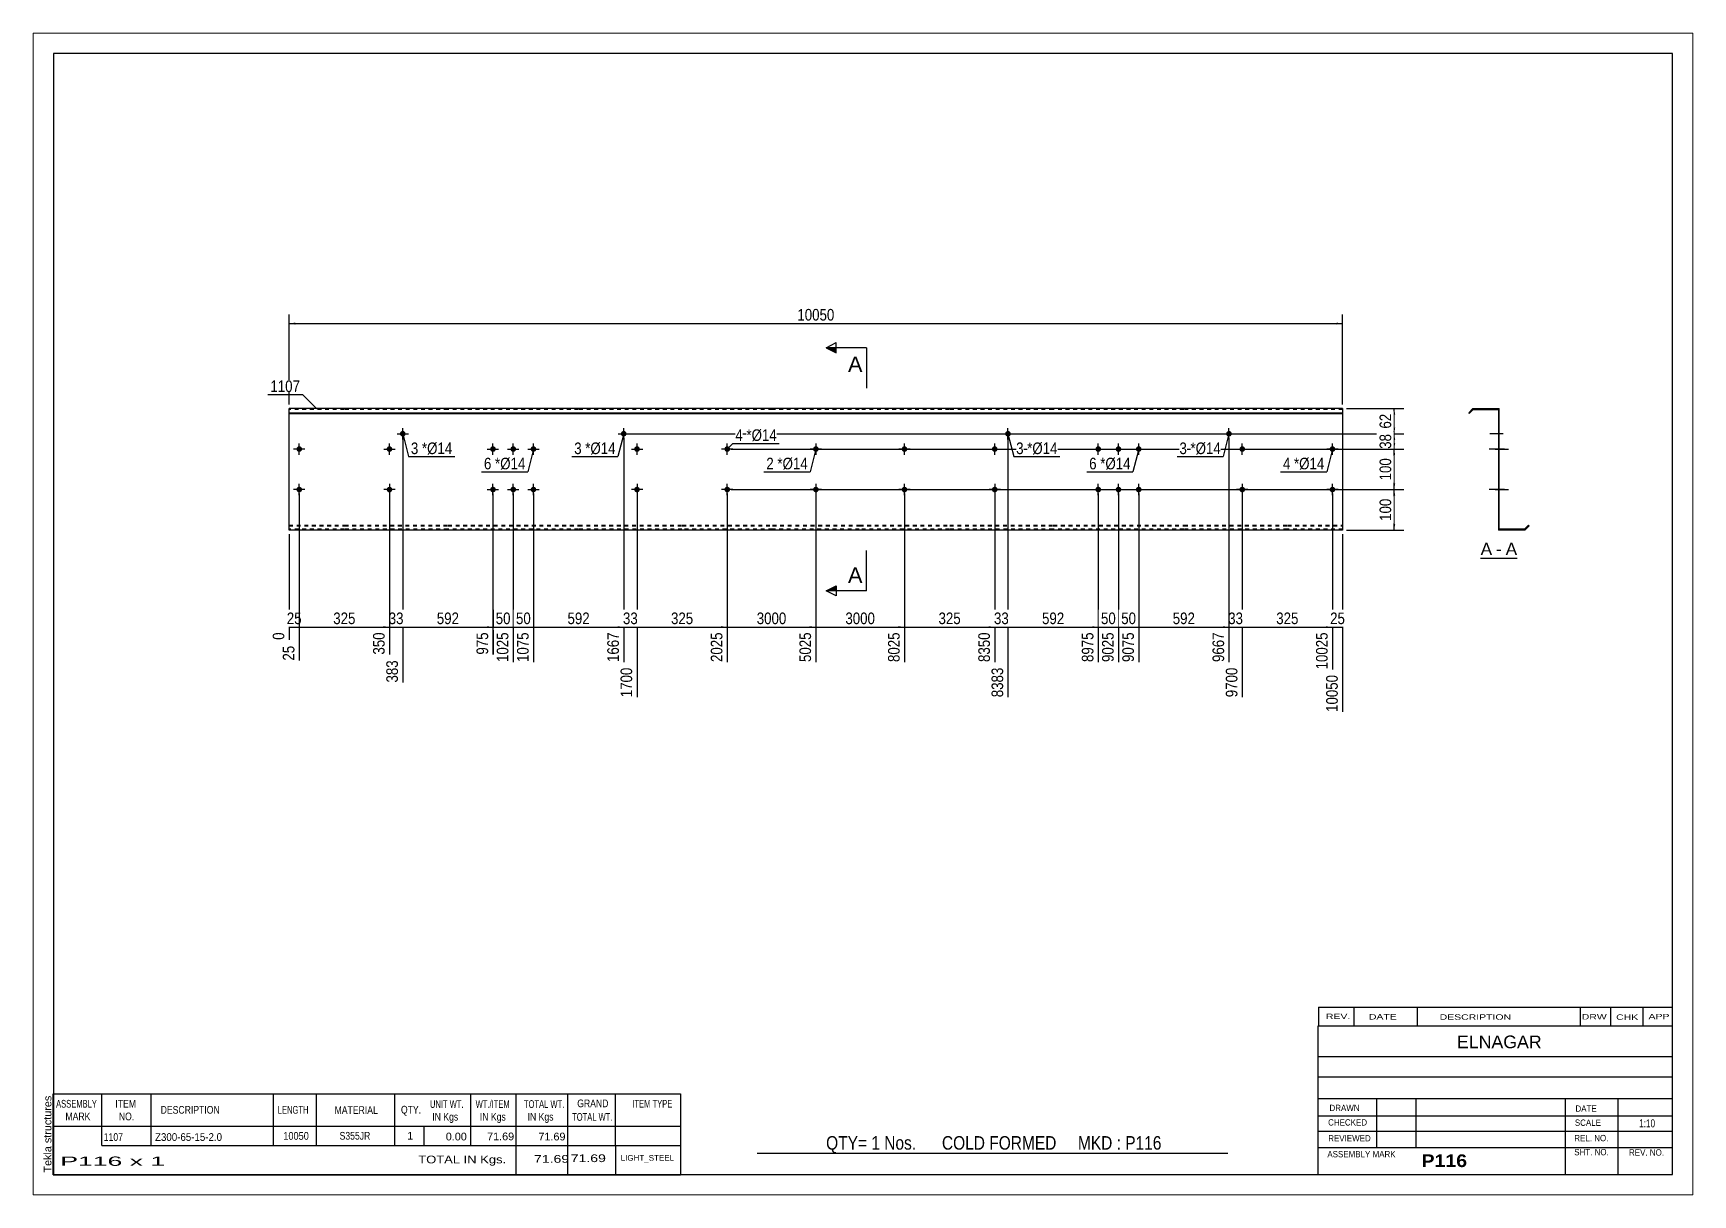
# Paper-space layout 'Layout1' of a CAD drawing. Header units: millimetres. Extents: x 0 to 410, y 0 to 287.
# The model-space entities are those that its viewports show. They can reach past a viewport. Long polylines and large blocks are cut down to what shows.
import ezdxf

# ---------------------------------------------------------------- set-up
doc = ezdxf.new("R2010")
doc.units = ezdxf.units.MM
doc.linetypes.add('DXK_LINE_DOT1', pattern=[1.8814, 0.9407, -0.9407])
doc.layers.add('Viewport layer', color=7, linetype='Continuous', plot=False)
doc.styles.add('Arial', font='ARIAL.TTF', dxfattribs={"height": 0.2})
doc.styles.add('Arial Bold', font='ARIALBD.TTF', dxfattribs={"height": 0.2})
doc.styles.add('Arial Narrow', font='ARIALN.TTF', dxfattribs={"height": 0.2})

# ---------------------------------------------------------------- blocks, each defined once
blk = doc.blocks.new('Unknown-629085001-2017')
at = {"color": 5, "linetype": 'Continuous'}
for p, q in [((341.77, 102.75), (-58.23, 102.75)), ((-58.23, 102.75), (-58.23, -174.25)), ((341.77, -174.25), (341.77, 102.75)), ((-58.23, -174.25), (341.77, -174.25))]:
    blk.add_line(p, q, dxfattribs=at)
at = {"color": 174, "linetype": 'Continuous', "style": 'Arial'}
blk.add_text('Tekla structures', height=1.9102, rotation=90, dxfattribs=at).set_placement((-58.73, -173.75))
blk = doc.blocks.new('Unknown-629085001-12 - 1242')
at = {"color": 7, "linetype": 'Continuous'}
blk.add_line((294.35, -21.95), (303.38, -21.95), dxfattribs=at)
at = {"color": 0, "linetype": 'Continuous'}
blk.add_wipeout([(297.19, -21.2), (297.19, -18), (294.35, -18), (294.35, -21.2)], dxfattribs=at)
blk.add_wipeout([(299.57, -21.2), (299.57, -18), (298.15, -18), (298.15, -21.2)], dxfattribs=at)
at = {"color": 96, "linetype": 'Continuous', "style": 'Arial'}
blk.add_text('A', height=3.06, dxfattribs=at).set_placement((294.35, -21.2))
at = {"color": 0, "linetype": 'Continuous'}
blk.add_wipeout([(303.38, -21.2), (303.38, -18), (300.53, -18), (300.53, -21.2)], dxfattribs=at)
at = {"color": 96, "linetype": 'Continuous', "style": 'Arial'}
for s, p in [('-', (298.15, -21.2)), ('A', (300.53, -21.2))]:
    blk.add_text(s, height=3.06, dxfattribs=at).set_placement(p)
blk = doc.blocks.new('Bolt-629085001-1223 - 1203')
at = {"linetype": 'Continuous'}
for points in [[(49.66, 5, -1), (51.06, 5, -1)], [(54.66, 5, -1), (56.06, 5, -1)], [(59.66, 5, -1), (61.06, 5, -1)], [(49.66, -5, -1), (51.06, -5, -1)], [(54.66, -5, -1), (56.06, -5, -1)], [(59.66, -5, -1), (61.06, -5, -1)]]:
    blk.add_hatch(color=3, dxfattribs=at).paths.add_polyline_path(points)
at = {"color": 3, "linetype": 'Continuous'}
for p, q in [((48.96, 5), (51.76, 5)), ((50.36, 3.6), (50.36, 6.4)), ((53.96, 5), (56.76, 5)), ((55.36, 3.6), (55.36, 6.4)), ((58.96, 5), (61.76, 5)), ((60.36, 3.6), (60.36, 6.4)), ((50.36, -6.4), (50.36, -3.6)), ((55.36, -6.4), (55.36, -3.6)), ((60.36, -6.4), (60.36, -3.6)), ((48.96, -5), (51.76, -5)), ((53.96, -5), (56.76, -5)), ((58.96, -5), (61.76, -5))]:
    blk.add_line(p, q, dxfattribs=at)
blk = doc.blocks.new('Part-629085001-1218 - 1203')
at = {"color": 2, "linetype": 'Continuous'}
for p, q in [((0, -15), (0, 15)), ((13.6, 15), (0, 15)), ((0, 13.94), (13.6, 13.94)), ((0, 13.8), (13.6, 13.8)), ((39.17, 15), (13.7, 15)), ((13.7, 13.94), (39.17, 13.94)), ((13.7, 13.8), (39.17, 13.8)), ((71.46, 15), (39.27, 15)), ((39.27, 13.94), (71.46, 13.94)), ((39.27, 13.8), (71.46, 13.8)), ((97.03, 15), (71.56, 15)), ((71.56, 13.94), (97.03, 13.94)), ((71.56, 13.8), (97.03, 13.8)), ((119.33, 15), (97.13, 15)), ((97.13, 13.94), (119.33, 13.94)), ((97.13, 13.8), (119.33, 13.8)), ((140.83, 15), (119.43, 15)), ((119.43, 13.94), (140.83, 13.94)), ((119.43, 13.8), (140.83, 13.8)), ((163.12, 15), (140.93, 15)), ((140.93, 13.94), (163.12, 13.94)), ((140.93, 13.8), (163.12, 13.8)), ((188.69, 15), (163.22, 15)), ((163.22, 13.94), (188.69, 13.94)), ((163.22, 13.8), (188.69, 13.8)), ((220.99, 15), (188.79, 15)), ((188.79, 13.94), (220.99, 13.94)), ((188.79, 13.8), (220.99, 13.8)), ((246.56, 15), (221.09, 15)), ((221.09, 13.94), (246.56, 13.94)), ((221.09, 13.8), (246.56, 13.8)), ((260.25, 15), (246.66, 15)), ((246.66, 13.94), (260.25, 13.94)), ((246.66, 13.8), (260.25, 13.8)), ((260.25, 15), (260.25, -15)), ((13.6, -15), (0, -15)), ((39.17, -15), (13.7, -15)), ((71.46, -15), (39.27, -15)), ((97.03, -15), (71.56, -15)), ((119.33, -15), (97.13, -15)), ((140.83, -15), (119.43, -15)), ((163.12, -15), (140.93, -15)), ((188.69, -15), (163.22, -15)), ((220.99, -15), (188.79, -15)), ((246.56, -15), (221.09, -15)), ((260.25, -15), (246.66, -15))]:
    blk.add_line(p, q, dxfattribs=at)
at = {"color": 7, "linetype": 'DXK_LINE_DOT1'}
for p, q in [((13.6, 14.8), (0, 14.8)), ((39.17, 14.8), (13.7, 14.8)), ((71.46, 14.8), (39.27, 14.8)), ((97.03, 14.8), (71.56, 14.8)), ((119.33, 14.8), (97.13, 14.8)), ((140.83, 14.8), (119.43, 14.8)), ((163.12, 14.8), (140.93, 14.8)), ((188.69, 14.8), (163.22, 14.8)), ((220.99, 14.8), (188.79, 14.8)), ((246.56, 14.8), (221.09, 14.8)), ((260.25, 14.8), (246.66, 14.8)), ((0, -13.8), (13.6, -13.8)), ((0, -13.94), (13.6, -13.94)), ((13.6, -14.8), (0, -14.8)), ((13.7, -13.8), (39.17, -13.8)), ((13.7, -13.94), (39.17, -13.94)), ((39.17, -14.8), (13.7, -14.8)), ((39.27, -13.8), (71.46, -13.8)), ((39.27, -13.94), (71.46, -13.94)), ((71.46, -14.8), (39.27, -14.8)), ((71.56, -13.8), (97.03, -13.8)), ((71.56, -13.94), (97.03, -13.94)), ((97.03, -14.8), (71.56, -14.8)), ((97.13, -13.8), (119.33, -13.8)), ((97.13, -13.94), (119.33, -13.94)), ((119.33, -14.8), (97.13, -14.8)), ((119.43, -13.8), (140.83, -13.8)), ((119.43, -13.94), (140.83, -13.94)), ((140.83, -14.8), (119.43, -14.8)), ((140.93, -13.8), (163.12, -13.8)), ((140.93, -13.94), (163.12, -13.94)), ((163.12, -14.8), (140.93, -14.8)), ((163.22, -13.8), (188.69, -13.8)), ((163.22, -13.94), (188.69, -13.94)), ((188.69, -14.8), (163.22, -14.8)), ((188.79, -13.8), (220.99, -13.8)), ((188.79, -13.94), (220.99, -13.94)), ((220.99, -14.8), (188.79, -14.8)), ((221.09, -13.8), (246.56, -13.8)), ((221.09, -13.94), (246.56, -13.94)), ((246.56, -14.8), (221.09, -14.8)), ((246.66, -13.8), (260.25, -13.8)), ((246.66, -13.94), (260.25, -13.94)), ((260.25, -14.8), (246.66, -14.8))]:
    blk.add_line(p, q, dxfattribs=at)
blk = doc.blocks.new('Bolt-629085001-1219 - 1203')
at = {"linetype": 'Continuous'}
blk.add_hatch(color=3, dxfattribs=at).paths.add_polyline_path([(176.89, 8.78, -1), (178.29, 8.78, -1)])
at = {"color": 3, "linetype": 'Continuous'}
for p, q in [((176.19, 8.78), (178.99, 8.78)), ((177.59, 7.38), (177.59, 10.18))]:
    blk.add_line(p, q, dxfattribs=at)
blk = doc.blocks.new('Bolt-629085001-1220 - 1203')
at = {"linetype": 'Continuous'}
for points in [[(199.19, 5, -1), (200.59, 5, -1)], [(204.19, 5, -1), (205.59, 5, -1)], [(209.19, 5, -1), (210.59, 5, -1)], [(199.19, -5, -1), (200.59, -5, -1)], [(204.19, -5, -1), (205.59, -5, -1)], [(209.19, -5, -1), (210.59, -5, -1)]]:
    blk.add_hatch(color=3, dxfattribs=at).paths.add_polyline_path(points)
at = {"color": 3, "linetype": 'Continuous'}
for p, q in [((198.49, 5), (201.29, 5)), ((199.89, 3.6), (199.89, 6.4)), ((203.49, 5), (206.29, 5)), ((204.89, 3.6), (204.89, 6.4)), ((208.49, 5), (211.29, 5)), ((209.89, 3.6), (209.89, 6.4)), ((199.89, -6.4), (199.89, -3.6)), ((204.89, -6.4), (204.89, -3.6)), ((209.89, -6.4), (209.89, -3.6)), ((198.49, -5), (201.29, -5)), ((203.49, -5), (206.29, -5)), ((208.49, -5), (211.29, -5))]:
    blk.add_line(p, q, dxfattribs=at)
blk = doc.blocks.new('Bolt-629085001-1221 - 1203')
at = {"linetype": 'Continuous'}
blk.add_hatch(color=3, dxfattribs=at).paths.add_polyline_path([(173.62, 5, -1), (175.02, 5, -1)])
at = {"color": 3, "linetype": 'Continuous'}
for p, q in [((172.92, 5), (175.72, 5)), ((174.32, 3.6), (174.32, 6.4))]:
    blk.add_line(p, q, dxfattribs=at)
blk = doc.blocks.new('Bolt-629085001-1222 - 1203')
at = {"linetype": 'Continuous'}
blk.add_hatch(color=3, dxfattribs=at).paths.add_polyline_path([(27.37, 8.78, -1), (28.77, 8.78, -1)])
at = {"color": 3, "linetype": 'Continuous'}
for p, q in [((26.67, 8.78), (29.47, 8.78)), ((28.07, 7.38), (28.07, 10.18))]:
    blk.add_line(p, q, dxfattribs=at)
blk = doc.blocks.new('Bolt-629085001-1224 - 1203')
at = {"linetype": 'Continuous'}
blk.add_hatch(color=3, dxfattribs=at).paths.add_polyline_path([(24.09, 5, -1), (25.49, 5, -1)])
at = {"color": 3, "linetype": 'Continuous'}
for p, q in [((23.39, 5), (26.19, 5)), ((24.79, 3.6), (24.79, 6.4))]:
    blk.add_line(p, q, dxfattribs=at)
blk = doc.blocks.new('Bolt-629085001-1225 - 1203')
at = {"linetype": 'Continuous'}
for points in [[(130.83, 5, -1), (129.43, 5, -1)], [(130.83, -5, -1), (129.43, -5, -1)]]:
    blk.add_hatch(color=3, dxfattribs=at).paths.add_polyline_path(points)
at = {"color": 3, "linetype": 'Continuous'}
for p, q in [((131.53, 5), (128.73, 5)), ((130.13, 6.4), (130.13, 3.6)), ((130.13, -3.6), (130.13, -6.4)), ((131.53, -5), (128.73, -5))]:
    blk.add_line(p, q, dxfattribs=at)
blk = doc.blocks.new('Bolt-629085001-1226 - 1203')
at = {"linetype": 'Continuous'}
blk.add_hatch(color=3, dxfattribs=at).paths.add_polyline_path([(25.49, -5, -1), (24.09, -5, -1)])
at = {"color": 3, "linetype": 'Continuous'}
for p, q in [((24.79, -3.6), (24.79, -6.4)), ((26.19, -5), (23.39, -5))]:
    blk.add_line(p, q, dxfattribs=at)
blk = doc.blocks.new('Bolt-629085001-1227 - 1203')
at = {"linetype": 'Continuous'}
blk.add_hatch(color=3, dxfattribs=at).paths.add_polyline_path([(81.96, 8.78, -1), (83.36, 8.78, -1)])
at = {"color": 3, "linetype": 'Continuous'}
for p, q in [((81.26, 8.78), (84.06, 8.78)), ((82.66, 7.38), (82.66, 10.18))]:
    blk.add_line(p, q, dxfattribs=at)
blk = doc.blocks.new('Bolt-629085001-1228 - 1203')
at = {"linetype": 'Continuous'}
blk.add_hatch(color=3, dxfattribs=at).paths.add_polyline_path([(85.24, 5, -1), (86.64, 5, -1)])
at = {"color": 3, "linetype": 'Continuous'}
for p, q in [((84.54, 5), (87.34, 5)), ((85.94, 3.6), (85.94, 6.4))]:
    blk.add_line(p, q, dxfattribs=at)
blk = doc.blocks.new('Bolt-629085001-1229 - 1203')
at = {"linetype": 'Continuous'}
blk.add_hatch(color=3, dxfattribs=at).paths.add_polyline_path([(86.64, -5, -1), (85.24, -5, -1)])
at = {"color": 3, "linetype": 'Continuous'}
for p, q in [((85.94, -3.6), (85.94, -6.4)), ((87.34, -5), (84.54, -5))]:
    blk.add_line(p, q, dxfattribs=at)
blk = doc.blocks.new('Bolt-629085001-1230 - 1203')
at = {"linetype": 'Continuous'}
for points in [[(1.8, 5, -1), (3.2, 5, -1)], [(107.53, 5, -1), (108.93, 5, -1)]]:
    blk.add_hatch(color=3, dxfattribs=at).paths.add_polyline_path(points)
at = {"color": 3, "linetype": 'Continuous'}
for p, q in [((3.9, 5), (1.1, 5)), ((2.5, 3.6), (2.5, 6.4)), ((109.63, 5), (106.83, 5)), ((108.23, 3.6), (108.23, 6.4))]:
    blk.add_line(p, q, dxfattribs=at)
blk = doc.blocks.new('Bolt-629085001-1231 - 1203')
at = {"linetype": 'Continuous'}
for points in [[(1.8, -5, -1), (3.2, -5, -1)], [(107.53, -5, -1), (108.93, -5, -1)]]:
    blk.add_hatch(color=3, dxfattribs=at).paths.add_polyline_path(points)
at = {"color": 3, "linetype": 'Continuous'}
for p, q in [((2.5, -6.4), (2.5, -3.6)), ((108.23, -6.4), (108.23, -3.6)), ((3.9, -5), (1.1, -5)), ((109.63, -5), (106.83, -5))]:
    blk.add_line(p, q, dxfattribs=at)
blk = doc.blocks.new('Bolt-629085001-1232 - 1203')
at = {"linetype": 'Continuous'}
blk.add_hatch(color=3, dxfattribs=at).paths.add_polyline_path([(175.02, -5, -1), (173.62, -5, -1)])
at = {"color": 3, "linetype": 'Continuous'}
for p, q in [((174.32, -3.6), (174.32, -6.4)), ((175.72, -5), (172.92, -5))]:
    blk.add_line(p, q, dxfattribs=at)
blk = doc.blocks.new('Bolt-629085001-1233 - 1203')
at = {"linetype": 'Continuous'}
blk.add_hatch(color=3, dxfattribs=at).paths.add_polyline_path([(231.48, 8.78, -1), (232.88, 8.78, -1)])
at = {"color": 3, "linetype": 'Continuous'}
for p, q in [((230.78, 8.78), (233.58, 8.78)), ((232.18, 7.38), (232.18, 10.18))]:
    blk.add_line(p, q, dxfattribs=at)
blk = doc.blocks.new('Bolt-629085001-1234 - 1203')
at = {"linetype": 'Continuous'}
blk.add_hatch(color=3, dxfattribs=at).paths.add_polyline_path([(234.76, 5, -1), (236.16, 5, -1)])
at = {"color": 3, "linetype": 'Continuous'}
for p, q in [((234.06, 5), (236.86, 5)), ((235.46, 3.6), (235.46, 6.4))]:
    blk.add_line(p, q, dxfattribs=at)
blk = doc.blocks.new('Bolt-629085001-1235 - 1203')
at = {"linetype": 'Continuous'}
blk.add_hatch(color=3, dxfattribs=at).paths.add_polyline_path([(236.16, -5, -1), (234.76, -5, -1)])
at = {"color": 3, "linetype": 'Continuous'}
for p, q in [((235.46, -3.6), (235.46, -6.4)), ((236.86, -5), (234.06, -5))]:
    blk.add_line(p, q, dxfattribs=at)
blk = doc.blocks.new('Bolt-629085001-1236 - 1203')
at = {"linetype": 'Continuous'}
for points in [[(151.32, 5, -1), (152.72, 5, -1)], [(257.05, 5, -1), (258.45, 5, -1)]]:
    blk.add_hatch(color=3, dxfattribs=at).paths.add_polyline_path(points)
at = {"color": 3, "linetype": 'Continuous'}
for p, q in [((153.42, 5), (150.62, 5)), ((152.02, 3.6), (152.02, 6.4)), ((259.15, 5), (256.35, 5)), ((257.75, 3.6), (257.75, 6.4))]:
    blk.add_line(p, q, dxfattribs=at)
blk = doc.blocks.new('Bolt-629085001-1237 - 1203')
at = {"linetype": 'Continuous'}
for points in [[(151.32, -5, -1), (152.72, -5, -1)], [(257.05, -5, -1), (258.45, -5, -1)]]:
    blk.add_hatch(color=3, dxfattribs=at).paths.add_polyline_path(points)
at = {"color": 3, "linetype": 'Continuous'}
for p, q in [((152.02, -6.4), (152.02, -3.6)), ((257.75, -6.4), (257.75, -3.6)), ((153.42, -5), (150.62, -5)), ((259.15, -5), (256.35, -5))]:
    blk.add_line(p, q, dxfattribs=at)
blk = doc.blocks.new('Bolt-629085001-1248 - 1242')
at = {"linetype": 'Continuous'}
blk.add_hatch(color=3, dxfattribs=at).paths.add_polyline_path([(298.76, 9.48), (298.76, 8.08), (298.96, 8.08), (298.96, 9.48)])
at = {"color": 3, "linetype": 'Continuous'}
for p, q in [((299.94, 8.78), (296.64, 8.78)), ((298.96, 9.48), (298.76, 9.48)), ((298.96, 8.08), (298.76, 8.08))]:
    blk.add_line(p, q, dxfattribs=at)
blk = doc.blocks.new('Part-629085001-1244 - 1242')
at = {"color": 2, "linetype": 'Continuous'}
for p, q in [((292.46, 15), (291.4, 13.94)), ((291.4, 13.94), (291.54, 13.8)), ((291.54, 13.8), (292.54, 14.8)), ((292.46, 15), (298.96, 15)), ((292.54, 14.8), (298.76, 14.8)), ((298.76, 14.8), (298.76, -15)), ((298.96, -14.8), (298.96, 15)), ((305.26, -15), (298.76, -15)), ((305.18, -14.8), (298.96, -14.8)), ((306.18, -13.8), (305.18, -14.8)), ((305.26, -15), (306.32, -13.94)), ((306.32, -13.94), (306.18, -13.8))]:
    blk.add_line(p, q, dxfattribs=at)
blk = doc.blocks.new('Bolt-629085001-1245 - 1242')
at = {"linetype": 'Continuous'}
blk.add_hatch(color=3, dxfattribs=at).paths.add_polyline_path([(298.76, 9.48), (298.76, 8.08), (298.96, 8.08), (298.96, 9.48)])
at = {"color": 3, "linetype": 'Continuous'}
for p, q in [((299.91, 8.78), (296.61, 8.78)), ((298.96, 9.48), (298.76, 9.48)), ((298.96, 8.08), (298.76, 8.08))]:
    blk.add_line(p, q, dxfattribs=at)
blk = doc.blocks.new('Bolt-629085001-1246 - 1242')
at = {"linetype": 'Continuous'}
for points in [[(298.76, 5.7), (298.76, 4.3), (298.96, 4.3), (298.96, 5.7)], [(298.76, 5.7), (298.76, 4.3), (298.96, 4.3), (298.96, 5.7)], [(298.76, 5.7), (298.76, 4.3), (298.96, 4.3), (298.96, 5.7)], [(298.76, -4.3), (298.76, -5.7), (298.96, -5.7), (298.96, -4.3)], [(298.76, -4.3), (298.76, -5.7), (298.96, -5.7), (298.96, -4.3)], [(298.76, -4.3), (298.76, -5.7), (298.96, -5.7), (298.96, -4.3)]]:
    blk.add_hatch(color=3, dxfattribs=at).paths.add_polyline_path(points)
at = {"color": 3, "linetype": 'Continuous'}
for p, q in [((300.26, 5), (296.46, 5)), ((300.26, 5), (296.46, 5)), ((300.26, 5), (296.46, 5)), ((298.96, 5.7), (298.76, 5.7)), ((298.96, 5.7), (298.76, 5.7)), ((298.96, 5.7), (298.76, 5.7)), ((298.96, 4.3), (298.76, 4.3)), ((298.96, 4.3), (298.76, 4.3)), ((298.96, 4.3), (298.76, 4.3)), ((300.26, -5), (296.46, -5)), ((300.26, -5), (296.46, -5)), ((300.26, -5), (296.46, -5)), ((298.96, -4.3), (298.76, -4.3)), ((298.96, -4.3), (298.76, -4.3)), ((298.96, -4.3), (298.76, -4.3)), ((298.96, -5.7), (298.76, -5.7)), ((298.96, -5.7), (298.76, -5.7)), ((298.96, -5.7), (298.76, -5.7))]:
    blk.add_line(p, q, dxfattribs=at)
blk = doc.blocks.new('Bolt-629085001-1247 - 1242')
at = {"linetype": 'Continuous'}
blk.add_hatch(color=3, dxfattribs=at).paths.add_polyline_path([(298.76, 5.7), (298.76, 4.3), (298.96, 4.3), (298.96, 5.7)])
at = {"color": 3, "linetype": 'Continuous'}
for p, q in [((299.91, 5), (296.61, 5)), ((298.96, 5.7), (298.76, 5.7)), ((298.96, 4.3), (298.76, 4.3))]:
    blk.add_line(p, q, dxfattribs=at)
blk = doc.blocks.new('Bolt-629085001-1249 - 1242')
at = {"linetype": 'Continuous'}
for points in [[(298.76, 5.7), (298.76, 4.3), (298.96, 4.3), (298.96, 5.7)], [(298.76, 5.7), (298.76, 4.3), (298.96, 4.3), (298.96, 5.7)], [(298.76, 5.7), (298.76, 4.3), (298.96, 4.3), (298.96, 5.7)], [(298.76, -4.3), (298.76, -5.7), (298.96, -5.7), (298.96, -4.3)], [(298.76, -4.3), (298.76, -5.7), (298.96, -5.7), (298.96, -4.3)], [(298.76, -4.3), (298.76, -5.7), (298.96, -5.7), (298.96, -4.3)]]:
    blk.add_hatch(color=3, dxfattribs=at).paths.add_polyline_path(points)
at = {"color": 3, "linetype": 'Continuous'}
for p, q in [((300.29, 5), (296.49, 5)), ((300.29, 5), (296.49, 5)), ((300.29, 5), (296.49, 5)), ((298.96, 5.7), (298.76, 5.7)), ((298.96, 5.7), (298.76, 5.7)), ((298.96, 5.7), (298.76, 5.7)), ((298.96, 4.3), (298.76, 4.3)), ((298.96, 4.3), (298.76, 4.3)), ((298.96, 4.3), (298.76, 4.3)), ((300.29, -5), (296.49, -5)), ((300.29, -5), (296.49, -5)), ((300.29, -5), (296.49, -5)), ((298.96, -4.3), (298.76, -4.3)), ((298.96, -4.3), (298.76, -4.3)), ((298.96, -4.3), (298.76, -4.3)), ((298.96, -5.7), (298.76, -5.7)), ((298.96, -5.7), (298.76, -5.7)), ((298.96, -5.7), (298.76, -5.7))]:
    blk.add_line(p, q, dxfattribs=at)
blk = doc.blocks.new('Bolt-629085001-1250 - 1242')
at = {"linetype": 'Continuous'}
blk.add_hatch(color=3, dxfattribs=at).paths.add_polyline_path([(298.76, 5.7), (298.76, 4.3), (298.96, 4.3), (298.96, 5.7)])
at = {"color": 3, "linetype": 'Continuous'}
for p, q in [((299.94, 5), (296.64, 5)), ((298.96, 5.7), (298.76, 5.7)), ((298.96, 4.3), (298.76, 4.3))]:
    blk.add_line(p, q, dxfattribs=at)
blk = doc.blocks.new('Bolt-629085001-1251 - 1242')
at = {"linetype": 'Continuous'}
for points in [[(298.96, 4.3), (298.96, 5.7), (298.76, 5.7), (298.76, 4.3)], [(298.96, -5.7), (298.96, -4.3), (298.76, -4.3), (298.76, -5.7)]]:
    blk.add_hatch(color=3, dxfattribs=at).paths.add_polyline_path(points)
at = {"color": 3, "linetype": 'Continuous'}
for p, q in [((298.96, 5), (296.76, 5)), ((298.96, 5.7), (298.76, 5.7)), ((298.96, 4.3), (298.76, 4.3)), ((298.96, -5), (296.76, -5)), ((298.96, -4.3), (298.76, -4.3)), ((298.96, -5.7), (298.76, -5.7))]:
    blk.add_line(p, q, dxfattribs=at)
blk = doc.blocks.new('Bolt-629085001-1252 - 1242')
at = {"linetype": 'Continuous'}
blk.add_hatch(color=3, dxfattribs=at).paths.add_polyline_path([(298.96, -5.7), (298.96, -4.3), (298.76, -4.3), (298.76, -5.7)])
at = {"color": 3, "linetype": 'Continuous'}
for p, q in [((299.79, -5), (298.74, -5)), ((298.96, -4.3), (298.76, -4.3)), ((298.96, -5.7), (298.76, -5.7))]:
    blk.add_line(p, q, dxfattribs=at)
blk = doc.blocks.new('Bolt-629085001-1253 - 1242')
at = {"linetype": 'Continuous'}
blk.add_hatch(color=3, dxfattribs=at).paths.add_polyline_path([(298.76, 9.48), (298.76, 8.08), (298.96, 8.08), (298.96, 9.48)])
at = {"color": 3, "linetype": 'Continuous'}
for p, q in [((299.94, 8.78), (296.64, 8.78)), ((298.96, 9.48), (298.76, 9.48)), ((298.96, 8.08), (298.76, 8.08))]:
    blk.add_line(p, q, dxfattribs=at)
blk = doc.blocks.new('Bolt-629085001-1254 - 1242')
at = {"linetype": 'Continuous'}
blk.add_hatch(color=3, dxfattribs=at).paths.add_polyline_path([(298.76, 5.7), (298.76, 4.3), (298.96, 4.3), (298.96, 5.7)])
at = {"color": 3, "linetype": 'Continuous'}
for p, q in [((299.94, 5), (296.64, 5)), ((298.96, 5.7), (298.76, 5.7)), ((298.96, 4.3), (298.76, 4.3))]:
    blk.add_line(p, q, dxfattribs=at)
blk = doc.blocks.new('Bolt-629085001-1255 - 1242')
at = {"linetype": 'Continuous'}
blk.add_hatch(color=3, dxfattribs=at).paths.add_polyline_path([(298.96, -5.7), (298.96, -4.3), (298.76, -4.3), (298.76, -5.7)])
at = {"color": 3, "linetype": 'Continuous'}
for p, q in [((299.79, -5), (298.74, -5)), ((298.96, -4.3), (298.76, -4.3)), ((298.96, -5.7), (298.76, -5.7))]:
    blk.add_line(p, q, dxfattribs=at)
blk = doc.blocks.new('Bolt-629085001-1256 - 1242')
at = {"linetype": 'Continuous'}
blk.add_hatch(color=3, dxfattribs=at).paths.add_polyline_path([(298.76, 5.7), (298.76, 4.3), (298.96, 4.3), (298.96, 5.7)])
blk.add_hatch(color=3, dxfattribs=at).paths.add_polyline_path([(298.76, 5.7), (298.76, 4.3), (298.96, 4.3), (298.96, 5.7)])
at = {"color": 3, "linetype": 'Continuous'}
for p, q in [((297.94, 5), (301.24, 5)), ((297.94, 5), (301.24, 5)), ((298.76, 5.7), (298.96, 5.7)), ((298.76, 5.7), (298.96, 5.7)), ((298.76, 4.3), (298.96, 4.3)), ((298.76, 4.3), (298.96, 4.3))]:
    blk.add_line(p, q, dxfattribs=at)
blk = doc.blocks.new('Bolt-629085001-1257 - 1242')
at = {"linetype": 'Continuous'}
blk.add_hatch(color=3, dxfattribs=at).paths.add_polyline_path([(298.76, -4.3), (298.76, -5.7), (298.96, -5.7), (298.96, -4.3)])
blk.add_hatch(color=3, dxfattribs=at).paths.add_polyline_path([(298.76, -4.3), (298.76, -5.7), (298.96, -5.7), (298.96, -4.3)])
at = {"color": 3, "linetype": 'Continuous'}
for p, q in [((297.94, -5), (301.24, -5)), ((297.94, -5), (301.24, -5)), ((298.76, -4.3), (298.96, -4.3)), ((298.76, -4.3), (298.96, -4.3)), ((298.76, -5.7), (298.96, -5.7)), ((298.76, -5.7), (298.96, -5.7))]:
    blk.add_line(p, q, dxfattribs=at)
blk = doc.blocks.new('Bolt-629085001-1258 - 1242')
at = {"linetype": 'Continuous'}
blk.add_hatch(color=3, dxfattribs=at).paths.add_polyline_path([(298.96, -5.7), (298.96, -4.3), (298.76, -4.3), (298.76, -5.7)])
at = {"color": 3, "linetype": 'Continuous'}
for p, q in [((298.96, -4.3), (298.76, -4.3)), ((299.76, -5), (298.76, -5)), ((298.96, -5.7), (298.76, -5.7))]:
    blk.add_line(p, q, dxfattribs=at)
blk = doc.blocks.new('Bolt-629085001-1259 - 1242')
at = {"linetype": 'Continuous'}
blk.add_hatch(color=3, dxfattribs=at).paths.add_polyline_path([(298.76, 9.48), (298.76, 8.08), (298.96, 8.08), (298.96, 9.48)])
at = {"color": 3, "linetype": 'Continuous'}
for p, q in [((299.91, 8.78), (296.61, 8.78)), ((298.96, 9.48), (298.76, 9.48)), ((298.96, 8.08), (298.76, 8.08))]:
    blk.add_line(p, q, dxfattribs=at)
blk = doc.blocks.new('Bolt-629085001-1260 - 1242')
at = {"linetype": 'Continuous'}
blk.add_hatch(color=3, dxfattribs=at).paths.add_polyline_path([(298.76, 5.7), (298.76, 4.3), (298.96, 4.3), (298.96, 5.7)])
at = {"color": 3, "linetype": 'Continuous'}
for p, q in [((299.91, 5), (296.61, 5)), ((298.96, 5.7), (298.76, 5.7)), ((298.96, 4.3), (298.76, 4.3))]:
    blk.add_line(p, q, dxfattribs=at)
blk = doc.blocks.new('Bolt-629085001-1261 - 1242')
at = {"linetype": 'Continuous'}
blk.add_hatch(color=3, dxfattribs=at).paths.add_polyline_path([(298.96, -5.7), (298.96, -4.3), (298.76, -4.3), (298.76, -5.7)])
at = {"color": 3, "linetype": 'Continuous'}
for p, q in [((298.96, -4.3), (298.76, -4.3)), ((299.76, -5), (298.76, -5)), ((298.96, -5.7), (298.76, -5.7))]:
    blk.add_line(p, q, dxfattribs=at)
blk = doc.blocks.new('Bolt-629085001-1262 - 1242')
at = {"linetype": 'Continuous'}
blk.add_hatch(color=3, dxfattribs=at).paths.add_polyline_path([(298.76, 5.7), (298.76, 4.3), (298.96, 4.3), (298.96, 5.7)])
blk.add_hatch(color=3, dxfattribs=at).paths.add_polyline_path([(298.76, 5.7), (298.76, 4.3), (298.96, 4.3), (298.96, 5.7)])
at = {"color": 3, "linetype": 'Continuous'}
for p, q in [((297.96, 5), (301.26, 5)), ((297.96, 5), (301.26, 5)), ((298.76, 5.7), (298.96, 5.7)), ((298.76, 5.7), (298.96, 5.7)), ((298.76, 4.3), (298.96, 4.3)), ((298.76, 4.3), (298.96, 4.3))]:
    blk.add_line(p, q, dxfattribs=at)
blk = doc.blocks.new('Bolt-629085001-1263 - 1242')
at = {"linetype": 'Continuous'}
blk.add_hatch(color=3, dxfattribs=at).paths.add_polyline_path([(298.76, -4.3), (298.76, -5.7), (298.96, -5.7), (298.96, -4.3)])
blk.add_hatch(color=3, dxfattribs=at).paths.add_polyline_path([(298.76, -4.3), (298.76, -5.7), (298.96, -5.7), (298.96, -4.3)])
at = {"color": 3, "linetype": 'Continuous'}
for p, q in [((297.96, -5), (301.26, -5)), ((297.96, -5), (301.26, -5)), ((298.76, -4.3), (298.96, -4.3)), ((298.76, -4.3), (298.96, -4.3)), ((298.76, -5.7), (298.96, -5.7)), ((298.76, -5.7), (298.96, -5.7))]:
    blk.add_line(p, q, dxfattribs=at)
blk = doc.blocks.new('StraightDimension-629085001-1279 - 1203')
at = {"linetype": 'Continuous'}
blk.add_hatch(color=7, dxfattribs=at).paths.add_polyline_path([(256.25, -38.75), (257.75, -39), (256.25, -39.25)])
at = {"color": 7, "linetype": 'Continuous'}
for p, q in [((235.46, -6), (235.46, -56.31)), ((257.75, -6), (257.75, -49.44)), ((235.46, -39), (257.75, -39))]:
    blk.add_line(p, q, dxfattribs=at)
at = {"color": 0}
blk.add_wipeout([(249.95, -38.85), (249.95, -34.65), (243.26, -34.65), (243.26, -38.85)], dxfattribs=at)
at = {"color": 0, "linetype": 'Continuous'}
blk.add_wipeout([(257.15, -39.7), (252.95, -39.7), (252.95, -50.04), (257.15, -50.04)], dxfattribs=at)
at = {"color": 3, "style": 'Arial Narrow'}
blk.add_text('325', height=2.863, dxfattribs=at).set_placement((243.86, -38.25))
at = {"color": 3, "linetype": 'Continuous', "style": 'Arial Narrow'}
blk.add_text('10025', height=2.863, rotation=90.0002, dxfattribs=at).set_placement((256.55, -49.44))
blk = doc.blocks.new('StraightDimension-629085001-1289 - 1203')
at = {"linetype": 'Continuous'}
blk.add_hatch(color=7, dxfattribs=at).paths.add_polyline_path([(106.73, -38.75), (108.23, -39), (106.73, -39.25)])
at = {"color": 7, "linetype": 'Continuous'}
for p, q in [((85.94, -6), (85.94, -56.31)), ((108.23, -6), (108.23, -47.61)), ((85.94, -39), (108.23, -39))]:
    blk.add_line(p, q, dxfattribs=at)
at = {"color": 0}
blk.add_wipeout([(100.42, -38.85), (100.42, -34.65), (93.74, -34.65), (93.74, -38.85)], dxfattribs=at)
at = {"color": 0, "linetype": 'Continuous'}
blk.add_wipeout([(107.63, -39.7), (103.43, -39.7), (103.43, -48.21), (107.63, -48.21)], dxfattribs=at)
at = {"color": 3, "style": 'Arial Narrow'}
blk.add_text('325', height=2.863, dxfattribs=at).set_placement((94.34, -38.25))
at = {"color": 3, "linetype": 'Continuous', "style": 'Arial Narrow'}
blk.add_text('2025', height=2.863, rotation=90.0002, dxfattribs=at).set_placement((107.03, -47.61))
blk = doc.blocks.new('StraightDimension-629085001-1284 - 1203')
at = {"linetype": 'Continuous'}
blk.add_hatch(color=7, dxfattribs=at).paths.add_polyline_path([(198.39, -38.75), (199.89, -39), (198.39, -39.25)])
at = {"color": 7, "linetype": 'Continuous'}
for p, q in [((177.59, 7.78), (177.59, -56.31)), ((199.89, -6), (199.89, -47.61)), ((177.59, -39), (199.89, -39))]:
    blk.add_line(p, q, dxfattribs=at)
at = {"color": 0}
blk.add_wipeout([(192.08, -38.85), (192.08, -34.65), (185.4, -34.65), (185.4, -38.85)], dxfattribs=at)
at = {"color": 0, "linetype": 'Continuous'}
blk.add_wipeout([(199.29, -39.7), (195.09, -39.7), (195.09, -48.21), (199.29, -48.21)], dxfattribs=at)
at = {"color": 3, "style": 'Arial Narrow'}
blk.add_text('592', height=2.863, dxfattribs=at).set_placement((186, -38.25))
at = {"color": 3, "linetype": 'Continuous', "style": 'Arial Narrow'}
blk.add_text('8975', height=2.863, rotation=90.0002, dxfattribs=at).set_placement((198.69, -47.61))
blk = doc.blocks.new('StraightDimension-629085001-1283 - 1203')
at = {"linetype": 'Continuous'}
blk.add_hatch(color=7, dxfattribs=at).paths.add_polyline_path([(203.39, -38.75), (204.89, -39), (203.39, -39.25)])
at = {"color": 7, "linetype": 'Continuous'}
for p, q in [((199.89, -6), (199.89, -47.61)), ((204.89, -6), (204.89, -47.61)), ((199.89, -39), (204.89, -39))]:
    blk.add_line(p, q, dxfattribs=at)
at = {"color": 0}
blk.add_wipeout([(204.82, -38.85), (204.82, -34.65), (199.96, -34.65), (199.96, -38.85)], dxfattribs=at)
at = {"color": 0, "linetype": 'Continuous'}
blk.add_wipeout([(204.29, -39.7), (200.09, -39.7), (200.09, -48.21), (204.29, -48.21)], dxfattribs=at)
at = {"color": 3, "style": 'Arial Narrow'}
blk.add_text('50', height=2.863, dxfattribs=at).set_placement((200.56, -38.25))
at = {"color": 3, "linetype": 'Continuous', "style": 'Arial Narrow'}
blk.add_text('9025', height=2.863, rotation=90.0002, dxfattribs=at).set_placement((203.69, -47.61))
blk = doc.blocks.new('StraightDimension-629085001-1293 - 1203')
at = {"linetype": 'Continuous'}
blk.add_hatch(color=7, dxfattribs=at).paths.add_polyline_path([(53.86, -38.75), (55.36, -39), (53.86, -39.25)])
at = {"color": 7, "linetype": 'Continuous'}
for p, q in [((50.36, -6), (50.36, -45.78)), ((55.36, -6), (55.36, -47.61)), ((50.36, -39), (55.36, -39))]:
    blk.add_line(p, q, dxfattribs=at)
at = {"color": 0}
blk.add_wipeout([(55.29, -38.85), (55.29, -34.65), (50.44, -34.65), (50.44, -38.85)], dxfattribs=at)
at = {"color": 0, "linetype": 'Continuous'}
blk.add_wipeout([(54.76, -39.7), (50.56, -39.7), (50.56, -48.21), (54.76, -48.21)], dxfattribs=at)
at = {"color": 3, "style": 'Arial Narrow'}
blk.add_text('50', height=2.863, dxfattribs=at).set_placement((51.04, -38.25))
at = {"color": 3, "linetype": 'Continuous', "style": 'Arial Narrow'}
blk.add_text('1025', height=2.863, rotation=90.0002, dxfattribs=at).set_placement((54.16, -47.61))
blk = doc.blocks.new('StraightDimension-629085001-1282 - 1203')
at = {"linetype": 'Continuous'}
blk.add_hatch(color=7, dxfattribs=at).paths.add_polyline_path([(208.39, -38.75), (209.89, -39), (208.39, -39.25)])
at = {"color": 7, "linetype": 'Continuous'}
for p, q in [((204.89, -6), (204.89, -47.61)), ((209.89, -6), (209.89, -47.61)), ((204.89, -39), (209.89, -39))]:
    blk.add_line(p, q, dxfattribs=at)
at = {"color": 0}
blk.add_wipeout([(209.82, -38.85), (209.82, -34.65), (204.96, -34.65), (204.96, -38.85)], dxfattribs=at)
at = {"color": 0, "linetype": 'Continuous'}
blk.add_wipeout([(209.29, -39.7), (205.09, -39.7), (205.09, -48.21), (209.29, -48.21)], dxfattribs=at)
at = {"color": 3, "style": 'Arial Narrow'}
blk.add_text('50', height=2.863, dxfattribs=at).set_placement((205.56, -38.25))
at = {"color": 3, "linetype": 'Continuous', "style": 'Arial Narrow'}
blk.add_text('9075', height=2.863, rotation=90.0002, dxfattribs=at).set_placement((208.69, -47.61))
blk = doc.blocks.new('StraightDimension-629085001-1297 - 1203')
at = {"linetype": 'Continuous'}
blk.add_hatch(color=7, dxfattribs=at).paths.add_polyline_path([(1, -38.75), (2.5, -39), (1, -39.25)])
at = {"color": 7, "linetype": 'Continuous'}
for p, q in [((2.5, -6), (2.5, -47.26)), ((0, -16), (0, -42.13)), ((0, -39), (2.5, -39))]:
    blk.add_line(p, q, dxfattribs=at)
at = {"color": 0}
blk.add_wipeout([(3.68, -38.85), (3.68, -34.65), (-1.18, -34.65), (-1.18, -38.85)], dxfattribs=at)
at = {"color": 0, "linetype": 'Continuous'}
blk.add_wipeout([(1.9, -43), (-2.3, -43), (-2.3, -47.86), (1.9, -47.86)], dxfattribs=at)
blk.add_wipeout([(-0.6, -39.7), (-4.8, -39.7), (-4.8, -42.73), (-0.6, -42.73)], dxfattribs=at)
at = {"color": 3, "style": 'Arial Narrow'}
blk.add_text('25', height=2.863, dxfattribs=at).set_placement((-0.58, -38.25))
at = {"color": 3, "linetype": 'Continuous', "style": 'Arial Narrow'}
for s, height, p in [('0', 2.86, (-1.2, -42.13)), ('25', 2.863, (1.3, -47.26))]:
    blk.add_text(s, height=height, rotation=90.0002, dxfattribs=at).set_placement(p)
blk = doc.blocks.new('StraightDimension-629085001-1292 - 1203')
at = {"linetype": 'Continuous'}
blk.add_hatch(color=7, dxfattribs=at).paths.add_polyline_path([(58.86, -38.75), (60.36, -39), (58.86, -39.25)])
at = {"color": 7, "linetype": 'Continuous'}
for p, q in [((55.36, -6), (55.36, -47.61)), ((60.36, -6), (60.36, -47.61)), ((55.36, -39), (60.36, -39))]:
    blk.add_line(p, q, dxfattribs=at)
at = {"color": 0}
blk.add_wipeout([(60.29, -38.85), (60.29, -34.65), (55.44, -34.65), (55.44, -38.85)], dxfattribs=at)
at = {"color": 0, "linetype": 'Continuous'}
blk.add_wipeout([(59.76, -39.7), (55.56, -39.7), (55.56, -48.21), (59.76, -48.21)], dxfattribs=at)
at = {"color": 3, "style": 'Arial Narrow'}
blk.add_text('50', height=2.863, dxfattribs=at).set_placement((56.04, -38.25))
at = {"color": 3, "linetype": 'Continuous', "style": 'Arial Narrow'}
blk.add_text('1075', height=2.863, rotation=90.0002, dxfattribs=at).set_placement((59.16, -47.61))
blk = doc.blocks.new('StraightDimension-629085001-1291 - 1203')
at = {"linetype": 'Continuous'}
blk.add_hatch(color=7, dxfattribs=at).paths.add_polyline_path([(81.16, -38.75), (82.66, -39), (81.16, -39.25)])
at = {"color": 7, "linetype": 'Continuous'}
for p, q in [((82.66, 7.78), (82.66, -47.61)), ((60.36, -6), (60.36, -47.61)), ((60.36, -39), (82.66, -39))]:
    blk.add_line(p, q, dxfattribs=at)
at = {"color": 0}
blk.add_wipeout([(74.85, -38.85), (74.85, -34.65), (68.17, -34.65), (68.17, -38.85)], dxfattribs=at)
at = {"color": 0, "linetype": 'Continuous'}
blk.add_wipeout([(82.06, -39.7), (77.86, -39.7), (77.86, -48.21), (82.06, -48.21)], dxfattribs=at)
at = {"color": 3, "style": 'Arial Narrow'}
blk.add_text('592', height=2.863, dxfattribs=at).set_placement((68.77, -38.25))
at = {"color": 3, "linetype": 'Continuous', "style": 'Arial Narrow'}
blk.add_text('1667', height=2.863, rotation=90.0002, dxfattribs=at).set_placement((81.46, -47.61))
blk = doc.blocks.new('StraightDimension-629085001-1286 - 1203')
at = {"linetype": 'Continuous'}
blk.add_hatch(color=7, dxfattribs=at).paths.add_polyline_path([(172.82, -38.75), (174.32, -39), (172.82, -39.25)])
at = {"color": 7, "linetype": 'Continuous'}
for p, q in [((152.02, -6), (152.02, -47.61)), ((174.32, -6), (174.32, -47.61)), ((152.02, -39), (174.32, -39))]:
    blk.add_line(p, q, dxfattribs=at)
at = {"color": 0}
blk.add_wipeout([(166.51, -38.85), (166.51, -34.65), (159.83, -34.65), (159.83, -38.85)], dxfattribs=at)
at = {"color": 0, "linetype": 'Continuous'}
blk.add_wipeout([(173.72, -39.7), (169.52, -39.7), (169.52, -48.21), (173.72, -48.21)], dxfattribs=at)
at = {"color": 3, "style": 'Arial Narrow'}
blk.add_text('325', height=2.863, dxfattribs=at).set_placement((160.43, -38.25))
at = {"color": 3, "linetype": 'Continuous', "style": 'Arial Narrow'}
blk.add_text('8350', height=2.863, rotation=90.0002, dxfattribs=at).set_placement((173.12, -47.61))
blk = doc.blocks.new('StraightDimension-629085001-1280 - 1203')
at = {"linetype": 'Continuous'}
blk.add_hatch(color=7, dxfattribs=at).paths.add_polyline_path([(233.96, -38.75), (235.46, -39), (233.96, -39.25)])
at = {"color": 7, "linetype": 'Continuous'}
for p, q in [((232.18, 7.78), (232.18, -47.61)), ((235.46, -6), (235.46, -56.31)), ((232.18, -39), (235.46, -39))]:
    blk.add_line(p, q, dxfattribs=at)
at = {"color": 0}
blk.add_wipeout([(236.25, -38.85), (236.25, -34.65), (231.39, -34.65), (231.39, -38.85)], dxfattribs=at)
at = {"color": 0, "linetype": 'Continuous'}
blk.add_wipeout([(234.86, -48.4), (230.66, -48.4), (230.66, -56.91), (234.86, -56.91)], dxfattribs=at)
at = {"color": 3, "style": 'Arial Narrow'}
blk.add_text('33', height=2.863, dxfattribs=at).set_placement((231.99, -38.25))
at = {"color": 3, "linetype": 'Continuous', "style": 'Arial Narrow'}
blk.add_text('9700', height=2.863, rotation=90.0002, dxfattribs=at).set_placement((234.26, -56.31))
blk = doc.blocks.new('StraightDimension-629085001-1375 - 1203')
at = {"linetype": 'Continuous'}
for points in [[(272.75, 13.5), (273, 15), (273.25, 13.5)], [(273.25, 10.28), (273, 8.78), (272.75, 10.28)]]:
    blk.add_hatch(color=7, dxfattribs=at).paths.add_polyline_path(points)
at = {"color": 7, "linetype": 'Continuous'}
for p, q in [((261.25, 15), (275.4, 15)), ((273, 8.78), (273, 15)), ((83.66, 8.78), (275.4, 8.78))]:
    blk.add_line(p, q, dxfattribs=at)
at = {"color": 0}
blk.add_wipeout([(272.85, 14.32), (268.65, 14.32), (268.65, 9.46), (272.85, 9.46)], dxfattribs=at)
at = {"color": 3, "style": 'Arial Narrow'}
blk.add_text('62', height=2.863, rotation=90.0002, dxfattribs=at).set_placement((272.25, 10.06))
blk = doc.blocks.new('StraightDimension-629085001-1290 - 1203')
at = {"linetype": 'Continuous'}
blk.add_hatch(color=7, dxfattribs=at).paths.add_polyline_path([(84.44, -38.75), (85.94, -39), (84.44, -39.25)])
at = {"color": 7, "linetype": 'Continuous'}
for p, q in [((82.66, 7.78), (82.66, -47.61)), ((85.94, -6), (85.94, -56.31)), ((82.66, -39), (85.94, -39))]:
    blk.add_line(p, q, dxfattribs=at)
at = {"color": 0}
blk.add_wipeout([(86.73, -38.85), (86.73, -34.65), (81.87, -34.65), (81.87, -38.85)], dxfattribs=at)
at = {"color": 0, "linetype": 'Continuous'}
blk.add_wipeout([(85.34, -48.4), (81.14, -48.4), (81.14, -56.91), (85.34, -56.91)], dxfattribs=at)
at = {"color": 3, "style": 'Arial Narrow'}
blk.add_text('33', height=2.863, dxfattribs=at).set_placement((82.47, -38.25))
at = {"color": 3, "linetype": 'Continuous', "style": 'Arial Narrow'}
blk.add_text('1700', height=2.863, rotation=90.0002, dxfattribs=at).set_placement((84.74, -56.31))
blk = doc.blocks.new('StraightDimension-629085001-1294 - 1203')
at = {"linetype": 'Continuous'}
blk.add_hatch(color=7, dxfattribs=at).paths.add_polyline_path([(48.86, -38.75), (50.36, -39), (48.86, -39.25)])
at = {"color": 7, "linetype": 'Continuous'}
for p, q in [((28.07, 7.78), (28.07, -52.68)), ((50.36, -6), (50.36, -45.78)), ((28.07, -39), (50.36, -39))]:
    blk.add_line(p, q, dxfattribs=at)
at = {"color": 0}
blk.add_wipeout([(42.56, -38.85), (42.56, -34.65), (35.88, -34.65), (35.88, -38.85)], dxfattribs=at)
at = {"color": 0, "linetype": 'Continuous'}
blk.add_wipeout([(49.76, -39.7), (45.56, -39.7), (45.56, -46.38), (49.76, -46.38)], dxfattribs=at)
at = {"color": 3, "style": 'Arial Narrow'}
blk.add_text('592', height=2.863, dxfattribs=at).set_placement((36.48, -38.25))
at = {"color": 3, "linetype": 'Continuous', "style": 'Arial Narrow'}
blk.add_text('975', height=2.863, rotation=90.0002, dxfattribs=at).set_placement((49.16, -45.78))
blk = doc.blocks.new('StraightDimension-629085001-1288 - 1203')
at = {"linetype": 'Continuous'}
blk.add_hatch(color=7, dxfattribs=at).paths.add_polyline_path([(128.63, -38.75), (130.13, -39), (128.63, -39.25)])
at = {"color": 7, "linetype": 'Continuous'}
for p, q in [((108.23, -6), (108.23, -47.61)), ((130.13, -6), (130.13, -47.61)), ((108.23, -39), (130.13, -39))]:
    blk.add_line(p, q, dxfattribs=at)
at = {"color": 0}
blk.add_wipeout([(123.43, -38.85), (123.43, -34.65), (114.92, -34.65), (114.92, -38.85)], dxfattribs=at)
at = {"color": 3, "style": 'Arial Narrow'}
blk.add_text('3000', height=2.863, dxfattribs=at).set_placement((115.52, -38.25))
at = {"color": 0, "linetype": 'Continuous'}
blk.add_wipeout([(129.53, -39.7), (125.33, -39.7), (125.33, -48.21), (129.53, -48.21)], dxfattribs=at)
at = {"color": 3, "linetype": 'Continuous', "style": 'Arial Narrow'}
blk.add_text('5025', height=2.863, rotation=90.0002, dxfattribs=at).set_placement((128.93, -47.61))
blk = doc.blocks.new('StraightDimension-629085001-1376 - 1203')
at = {"linetype": 'Continuous'}
for points in [[(272.75, 7.28), (273, 8.78), (273.25, 7.28)], [(273.25, 6.5), (273, 5), (272.75, 6.5)]]:
    blk.add_hatch(color=7, dxfattribs=at).paths.add_polyline_path(points)
at = {"color": 7, "linetype": 'Continuous'}
for p, q in [((83.66, 8.78), (275.4, 8.78)), ((273, 5), (273, 8.78)), ((109.23, 5), (275.4, 5))]:
    blk.add_line(p, q, dxfattribs=at)
at = {"color": 0}
blk.add_wipeout([(272.85, 9.32), (268.65, 9.32), (268.65, 4.46), (272.85, 4.46)], dxfattribs=at)
at = {"color": 3, "style": 'Arial Narrow'}
blk.add_text('38', height=2.863, rotation=90.0002, dxfattribs=at).set_placement((272.25, 5.06))
blk = doc.blocks.new('StraightDimension-629085001-1285 - 1203')
at = {"linetype": 'Continuous'}
blk.add_hatch(color=7, dxfattribs=at).paths.add_polyline_path([(176.09, -38.75), (177.59, -39), (176.09, -39.25)])
at = {"color": 7, "linetype": 'Continuous'}
for p, q in [((177.59, 7.78), (177.59, -56.31)), ((174.32, -6), (174.32, -47.61)), ((174.32, -39), (177.59, -39))]:
    blk.add_line(p, q, dxfattribs=at)
at = {"color": 0}
blk.add_wipeout([(178.38, -38.85), (178.38, -34.65), (173.53, -34.65), (173.53, -38.85)], dxfattribs=at)
at = {"color": 0, "linetype": 'Continuous'}
blk.add_wipeout([(176.99, -48.4), (172.79, -48.4), (172.79, -56.91), (176.99, -56.91)], dxfattribs=at)
at = {"color": 3, "style": 'Arial Narrow'}
blk.add_text('33', height=2.863, dxfattribs=at).set_placement((174.13, -38.25))
at = {"color": 3, "linetype": 'Continuous', "style": 'Arial Narrow'}
blk.add_text('8383', height=2.863, rotation=90.0002, dxfattribs=at).set_placement((176.39, -56.31))
blk = doc.blocks.new('StraightDimension-629085001-1278 - 1203')
at = {"linetype": 'Continuous'}
blk.add_hatch(color=7, dxfattribs=at).paths.add_polyline_path([(258.75, -38.75), (260.25, -39), (258.75, -39.25)])
at = {"color": 7, "linetype": 'Continuous'}
for p, q in [((257.75, -6), (257.75, -49.44)), ((260.25, -16), (260.25, -59.94)), ((257.75, -39), (260.25, -39))]:
    blk.add_line(p, q, dxfattribs=at)
at = {"color": 0}
blk.add_wipeout([(261.43, -38.85), (261.43, -34.65), (256.57, -34.65), (256.57, -38.85)], dxfattribs=at)
at = {"color": 0, "linetype": 'Continuous'}
blk.add_wipeout([(259.65, -50.2), (255.45, -50.2), (255.45, -60.54), (259.65, -60.54)], dxfattribs=at)
at = {"color": 3, "style": 'Arial Narrow'}
blk.add_text('25', height=2.863, dxfattribs=at).set_placement((257.17, -38.25))
at = {"color": 3, "linetype": 'Continuous', "style": 'Arial Narrow'}
blk.add_text('10050', height=2.863, rotation=90.0002, dxfattribs=at).set_placement((259.05, -59.94))
blk = doc.blocks.new('StraightDimension-629085001-1281 - 1203')
at = {"linetype": 'Continuous'}
blk.add_hatch(color=7, dxfattribs=at).paths.add_polyline_path([(230.68, -38.75), (232.18, -39), (230.68, -39.25)])
at = {"color": 7, "linetype": 'Continuous'}
for p, q in [((232.18, 7.78), (232.18, -47.61)), ((209.89, -6), (209.89, -47.61)), ((209.89, -39), (232.18, -39))]:
    blk.add_line(p, q, dxfattribs=at)
at = {"color": 0}
blk.add_wipeout([(224.38, -38.85), (224.38, -34.65), (217.69, -34.65), (217.69, -38.85)], dxfattribs=at)
at = {"color": 0, "linetype": 'Continuous'}
blk.add_wipeout([(231.58, -39.7), (227.38, -39.7), (227.38, -48.21), (231.58, -48.21)], dxfattribs=at)
at = {"color": 3, "style": 'Arial Narrow'}
blk.add_text('592', height=2.863, dxfattribs=at).set_placement((218.29, -38.25))
at = {"color": 3, "linetype": 'Continuous', "style": 'Arial Narrow'}
blk.add_text('9667', height=2.863, rotation=90.0002, dxfattribs=at).set_placement((230.98, -47.61))
blk = doc.blocks.new('StraightDimension-629085001-1287 - 1203')
at = {"linetype": 'Continuous'}
blk.add_hatch(color=7, dxfattribs=at).paths.add_polyline_path([(150.52, -38.75), (152.02, -39), (150.52, -39.25)])
at = {"color": 7, "linetype": 'Continuous'}
for p, q in [((130.13, -6), (130.13, -47.61)), ((152.02, -6), (152.02, -47.61)), ((130.13, -39), (152.02, -39))]:
    blk.add_line(p, q, dxfattribs=at)
at = {"color": 0}
blk.add_wipeout([(145.33, -38.85), (145.33, -34.65), (136.82, -34.65), (136.82, -38.85)], dxfattribs=at)
at = {"color": 3, "style": 'Arial Narrow'}
blk.add_text('3000', height=2.863, dxfattribs=at).set_placement((137.42, -38.25))
at = {"color": 0, "linetype": 'Continuous'}
blk.add_wipeout([(151.42, -39.7), (147.22, -39.7), (147.22, -48.21), (151.42, -48.21)], dxfattribs=at)
at = {"color": 3, "linetype": 'Continuous', "style": 'Arial Narrow'}
blk.add_text('8025', height=2.863, rotation=90.0002, dxfattribs=at).set_placement((150.82, -47.61))
blk = doc.blocks.new('StraightDimension-629085001-1295 - 1203')
at = {"linetype": 'Continuous'}
blk.add_hatch(color=7, dxfattribs=at).paths.add_polyline_path([(26.57, -38.75), (28.07, -39), (26.57, -39.25)])
at = {"color": 7, "linetype": 'Continuous'}
for p, q in [((28.07, 7.78), (28.07, -52.68)), ((24.79, -6), (24.79, -45.78)), ((24.79, -39), (28.07, -39))]:
    blk.add_line(p, q, dxfattribs=at)
at = {"color": 0}
blk.add_wipeout([(28.86, -38.85), (28.86, -34.65), (24, -34.65), (24, -38.85)], dxfattribs=at)
at = {"color": 0, "linetype": 'Continuous'}
blk.add_wipeout([(27.47, -46.6), (23.27, -46.6), (23.27, -53.28), (27.47, -53.28)], dxfattribs=at)
at = {"color": 3, "style": 'Arial Narrow'}
blk.add_text('33', height=2.863, dxfattribs=at).set_placement((24.6, -38.25))
at = {"color": 3, "linetype": 'Continuous', "style": 'Arial Narrow'}
blk.add_text('383', height=2.863, rotation=90.0002, dxfattribs=at).set_placement((26.87, -52.68))
blk = doc.blocks.new('StraightDimension-629085001-1296 - 1203')
at = {"linetype": 'Continuous'}
blk.add_hatch(color=7, dxfattribs=at).paths.add_polyline_path([(23.29, -38.75), (24.79, -39), (23.29, -39.25)])
at = {"color": 7, "linetype": 'Continuous'}
for p, q in [((2.5, -6), (2.5, -47.26)), ((24.79, -6), (24.79, -45.78)), ((2.5, -39), (24.79, -39))]:
    blk.add_line(p, q, dxfattribs=at)
at = {"color": 0}
blk.add_wipeout([(16.99, -38.85), (16.99, -34.65), (10.3, -34.65), (10.3, -38.85)], dxfattribs=at)
at = {"color": 0, "linetype": 'Continuous'}
blk.add_wipeout([(24.19, -39.7), (19.99, -39.7), (19.99, -46.38), (24.19, -46.38)], dxfattribs=at)
at = {"color": 3, "style": 'Arial Narrow'}
blk.add_text('325', height=2.863, dxfattribs=at).set_placement((10.9, -38.25))
at = {"color": 3, "linetype": 'Continuous', "style": 'Arial Narrow'}
blk.add_text('350', height=2.863, rotation=90.0002, dxfattribs=at).set_placement((23.59, -45.78))
blk = doc.blocks.new('StraightDimension-629085001-1377 - 1203')
at = {"linetype": 'Continuous'}
for points in [[(272.75, 3.5), (273, 5), (273.25, 3.5)], [(273.25, -3.5), (273, -5), (272.75, -3.5)]]:
    blk.add_hatch(color=7, dxfattribs=at).paths.add_polyline_path(points)
at = {"color": 7, "linetype": 'Continuous'}
for p, q in [((109.23, 5), (275.4, 5)), ((273, -5), (273, 5)), ((109.23, -5), (275.4, -5))]:
    blk.add_line(p, q, dxfattribs=at)
at = {"color": 0}
blk.add_wipeout([(272.85, 3.34), (268.65, 3.34), (268.65, -3.34), (272.85, -3.34)], dxfattribs=at)
at = {"color": 3, "style": 'Arial Narrow'}
blk.add_text('100', height=2.863, rotation=90.0002, dxfattribs=at).set_placement((272.25, -2.74))
blk = doc.blocks.new('StraightDimension-629085001-1378 - 1203')
at = {"linetype": 'Continuous'}
for points in [[(272.75, -6.5), (273, -5), (273.25, -6.5)], [(273.25, -13.5), (273, -15), (272.75, -13.5)]]:
    blk.add_hatch(color=7, dxfattribs=at).paths.add_polyline_path(points)
at = {"color": 7, "linetype": 'Continuous'}
for p, q in [((109.23, -5), (275.4, -5)), ((273, -15), (273, -5)), ((261.25, -15), (275.4, -15))]:
    blk.add_line(p, q, dxfattribs=at)
at = {"color": 0}
blk.add_wipeout([(272.85, -6.66), (268.65, -6.66), (268.65, -13.34), (272.85, -13.34)], dxfattribs=at)
at = {"color": 3, "style": 'Arial Narrow'}
blk.add_text('100', height=2.863, rotation=90.0002, dxfattribs=at).set_placement((272.25, -12.74))
blk = doc.blocks.new('StraightDimension-629085001-1405 - 1203')
at = {"linetype": 'Continuous'}
for points in [[(1.5, 35.75), (0, 36), (1.5, 36.25)], [(258.75, 36.25), (260.25, 36), (258.75, 35.75)]]:
    blk.add_hatch(color=7, dxfattribs=at).paths.add_polyline_path(points)
at = {"color": 7, "linetype": 'Continuous'}
for p, q in [((0, 16), (0, 38.25)), ((260.25, 16), (260.25, 38.25)), ((0, 36), (260.25, 36))]:
    blk.add_line(p, q, dxfattribs=at)
at = {"color": 0}
blk.add_wipeout([(135.3, 36.15), (135.3, 40.35), (124.96, 40.35), (124.96, 36.15)], dxfattribs=at)
at = {"color": 3, "style": 'Arial Narrow'}
blk.add_text('10050', height=2.863, dxfattribs=at).set_placement((125.56, 36.75))
blk = doc.blocks.new('CBS_BOM-629085001-2088')
at = {"color": 7, "linetype": 'Continuous'}
for p, q in [((-58.26, -162.28), (-58.26, -154.28)), ((-58.25, -154.28), (96.67, -154.28)), ((-46.26, -162.28), (-46.26, -154.28)), ((-34.07, -162.28), (-34.07, -154.28)), ((-3.9, -162.28), (-3.9, -154.28)), ((6.78, -162.28), (6.78, -154.28)), ((26.09, -162.28), (26.09, -154.28)), ((44.9, -162.28), (44.9, -154.28)), ((56.11, -162.28), (56.11, -154.28)), ((68.89, -162.28), (68.89, -154.28)), ((80.64, -162.28), (80.64, -154.28)), ((96.67, -154.29), (96.66, -162.27)), ((-58.26, -162.28), (96.67, -162.28)), ((-58.26, -167.08), (-58.26, -162.28)), ((-46.26, -167.08), (-46.26, -162.28)), ((-34.07, -167.08), (-34.07, -162.28)), ((-3.9, -167.08), (-3.9, -162.28)), ((6.78, -167.08), (6.78, -162.28)), ((26.09, -167.08), (26.09, -162.28)), ((33.36, -167.08), (33.36, -162.28)), ((44.9, -167.08), (44.9, -162.28)), ((56.11, -167.08), (56.11, -162.28)), ((68.89, -167.08), (68.89, -162.28)), ((80.66, -167.08), (80.66, -162.28)), ((96.67, -162.28), (96.67, -167.08)), ((-58.26, -174.28), (-58.26, -167.1)), ((-46.26, -167.08), (96.67, -167.08)), ((56.11, -174.28), (56.11, -167.1)), ((68.89, -174.28), (68.89, -167.1)), ((80.7, -174.28), (80.7, -167.1)), ((96.67, -167.08), (96.67, -174.28)), ((-58.26, -174.28), (96.67, -174.28))]:
    blk.add_line(p, q, dxfattribs=at)
at = {"color": 3, "linetype": 'Continuous', "style": 'Arial'}
for s, height, width, p in [('ASSEMBLY', 1.91, 0.7, (-57.57, -157.71)), ('ITEM', 1.91, 0.8, (-42.93, -157.71)), ('WT./ITEM', 1.91, 0.7, (46.08, -157.78)), ('GRAND', 1.91, 0.8, (71.17, -157.62)), ('ITEM TYPE', 1.91, 0.7, (84.8, -157.7)), ('MARK', 1.91, 0.8, (-55.26, -160.84)), ('NO.', 1.91, 0.8, (-42.07, -160.84)), ('DESCRIPTION', 1.9102, 0.8, (-31.74, -159.21)), ('LENGTH', 1.91, 0.7, (-2.8, -159.21)), ('MATERIAL', 1.91, 0.8, (11.23, -159.26)), ('QTY.', 1.91, 0.8, (27.62, -159.18)), ('UNIT WT.', 1.91, 0.7, (34.79, -157.78)), ('IN Kgs', 1.91, 0.8, (35.36, -160.92)), ('IN Kgs', 1.91, 0.8, (47.12, -160.92)), ('TOTAL WT.', 1.91, 0.7, (58.01, -157.78)), ('IN Kgs', 1.91, 0.8, (58.91, -160.92)), ('TOTAL WT.', 1.91, 0.7, (69.91, -160.96))]:
    blk.add_text(s, height=height, dxfattribs=dict(at, width=width)).set_placement(p)
at = {"color": 7, "linetype": 'Continuous', "style": 'Arial'}
for s, height, width, p in [('1107', 1.91, 0.8, (-45.8, -165.93)), ('Z300-65-15-2.0', 1.9102, 0.9, (-33.13, -165.93)), ('10050', 1.91, 0.85, (-1.44, -165.65)), ('S355JR', 1.91, 0.8, (12.46, -165.62))]:
    blk.add_text(s, height=height, dxfattribs=dict(at, width=width)).set_placement(p)
for s, p in [('1', (29.18, -165.62)), ('0.00', (38.7, -165.81)), ('71.69', (48.91, -165.78)), ('71.69', (61.59, -165.81))]:
    blk.add_text(s, height=1.91, dxfattribs=at).set_placement(p)
at = {"color": 6, "linetype": 'Continuous', "style": 'Arial'}
for s, height, width, p in [('P116 x 1', 2.292, 2.05, (-56.54, -172.09)), ('TOTAL IN Kgs.', 1.9102, 1.2, (31.9, -171.48)), ('71.69', 1.91, 1.3, (60.49, -171.33)), ('71.69', 1.91, 1.3, (69.57, -171.17))]:
    blk.add_text(s, height=height, dxfattribs=dict(at, width=width)).set_placement(p)
blk.add_text('LIGHT_STEEL', height=1.4135, dxfattribs=at).set_placement((81.92, -170.83))
blk = doc.blocks.new('CBS_CALLOFF-629085001-2089')
at = {"color": 7, "linetype": 'Continuous'}
blk.add_line((115.65, -168.98), (231.88, -169), dxfattribs=at)
at = {"color": 3, "linetype": 'Continuous', "style": 'Arial Narrow'}
blk.add_text('QTY= 1 Nos.      COLD FORMED     MKD : P116', height=3.3405, dxfattribs=at).set_placement((132.66, -168.09))
blk = doc.blocks.new('CBS_NAME_BLOG-629085001-2090')
at = {"color": 7, "linetype": 'Continuous'}
for p, q in [((254.18, -137.5), (341.7, -137.5)), ((254.18, -174.21), (254.18, -137.5)), ((254.18, -145.04), (341.7, -145.04)), ((254.26, -150.09), (341.77, -150.09)), ((254.18, -155.46), (341.7, -155.46)), ((268.71, -167.57), (268.71, -155.47)), ((278.39, -167.54), (278.39, -155.47)), ((315.31, -174.21), (315.31, -155.48)), ((328.36, -174.21), (328.36, -155.47)), ((254.19, -159.76), (341.77, -159.74)), ((254.18, -163.51), (341.7, -163.51)), ((254.18, -167.55), (341.7, -167.55)), ((254.18, -174.25), (341.77, -174.25))]:
    blk.add_line(p, q, dxfattribs=at)
at = {"color": 3, "linetype": 'Continuous', "style": 'Arial'}
blk.add_text('ELNAGAR', height=3.133, dxfattribs=at).set_placement((288.51, -143.03))
at = {"color": 3, "linetype": 'Continuous'}
for s, height, style, width, p in [('DRAWN', 1.566, 'Arial', 0.9, (257.01, -158.57)), ('DATE', 1.566, 'Arial', 0.9, (317.78, -158.73)), ('CHECKED', 1.566, 'Arial', 0.9, (256.67, -162.14)), ('SCALE', 1.566, 'Arial', 0.9, (317.63, -162.21)), ('1:10', 1.957, 'Arial Narrow', 0.9, (333.52, -162.57)), ('REVIEWED', 1.566, 'Arial', 0.9, (256.7, -166.06)), ('SHT. NO.', 1.566, 'Arial', 0.9, (317.48, -169.48)), ('REL. NO.', 1.566, 'Arial', 0.9, (317.49, -166.01)), ('REV. NO.', 1.566, 'Arial', 0.9, (331.01, -169.57)), ('ASSEMBLY MARK', 1.5663, 'Arial', 0.9, (256.49, -169.99)), ('P116', 3.131, 'Arial Bold', 1.1, (279.76, -172.39))]:
    blk.add_text(s, height=height, dxfattribs=dict(at, style=style, width=width)).set_placement(p)
blk = doc.blocks.new('CBS_REVISION-629085001-2091')
at = {"color": 7, "linetype": 'Continuous'}
for p, q in [((254.27, -132.87), (341.77, -132.87)), ((254.27, -132.87), (254.27, -137.5)), ((263.06, -132.87), (263.06, -137.5)), ((278.66, -132.87), (278.66, -137.44)), ((318.91, -132.87), (318.91, -137.5)), ((326.46, -132.87), (326.46, -137.5)), ((334.4, -132.87), (334.4, -137.5)), ((254.27, -137.5), (341.77, -137.5))]:
    blk.add_line(p, q, dxfattribs=at)
at = {"color": 7, "style": 'Arial Narrow', "width": 1.7}
for s, height, p in [('REV.', 1.326, (256.13, -135.82)), ('DATE', 1.326, (266.75, -135.94)), ('DESCRIPTION', 1.3257, (284.23, -135.99)), ('DRW', 1.326, (319.34, -135.93)), ('CHK', 1.326, (327.83, -136.02)), ('APP', 1.326, (335.83, -135.87))]:
    blk.add_text(s, height=height, dxfattribs=at).set_placement(p)
blk = doc.blocks.new('Mark-629085001-1456 - 1203')
at = {"color": 0}
blk.add_wipeout([(49.96, -0.01), (49.96, 2.99), (48.13, 2.99), (48.13, -0.01)], dxfattribs=at)
blk.add_wipeout([(49.96, -0.01), (49.96, 2.99), (48.13, 2.99), (48.13, -0.01)], dxfattribs=at)
blk.add_wipeout([(52.14, -0.01), (52.14, 2.99), (50.86, 2.99), (50.86, -0.01)], dxfattribs=at)
blk.add_wipeout([(52.14, -0.01), (52.14, 2.99), (50.86, 2.99), (50.86, -0.01)], dxfattribs=at)
at = {"color": 3, "style": 'Arial Narrow'}
blk.add_text('6', height=2.86, dxfattribs=at).set_placement((48.13, -0.01))
at = {"color": 0}
blk.add_wipeout([(58.35, -0.01), (58.35, 2.99), (52.14, 2.99), (52.14, -0.01)], dxfattribs=at)
blk.add_wipeout([(58.35, -0.01), (58.35, 2.99), (52.14, 2.99), (52.14, -0.01)], dxfattribs=at)
at = {"color": 7, "linetype": 'Continuous'}
for p in [(60.36, 5), (47.53, -0.61)]:
    blk.add_line(p, (58.95, -0.61), dxfattribs=at)
at = {"color": 3, "style": 'Arial Narrow'}
for s, height, p in [('*', 2.86, (50.86, -0.01)), ('Ø14', 2.863, (52.14, -0.01))]:
    blk.add_text(s, height=height, dxfattribs=at).set_placement(p)
blk = doc.blocks.new('MarkSet-629085001-1420 - 1203')
at = {"color": 0}
blk.add_wipeout([(181.44, 3.76), (181.44, 6.76), (179.61, 6.76), (179.61, 3.76)], dxfattribs=at)
blk.add_wipeout([(181.44, 3.76), (181.44, 6.76), (179.61, 6.76), (179.61, 3.76)], dxfattribs=at)
at = {"color": 7, "linetype": 'Continuous'}
blk.add_line((177.59, 8.78), (179.01, 3.16), dxfattribs=at)
at = {"color": 0}
blk.add_wipeout([(183.61, 3.76), (183.61, 6.76), (182.34, 6.76), (182.34, 3.76)], dxfattribs=at)
blk.add_wipeout([(183.61, 3.76), (183.61, 6.76), (182.34, 6.76), (182.34, 3.76)], dxfattribs=at)
at = {"color": 3, "style": 'Arial Narrow'}
blk.add_text('3', height=2.86, dxfattribs=at).set_placement((179.61, 3.76))
at = {"color": 0}
blk.add_wipeout([(189.83, 3.76), (189.83, 6.76), (183.61, 6.76), (183.61, 3.76)], dxfattribs=at)
blk.add_wipeout([(189.83, 3.76), (189.83, 6.76), (183.61, 6.76), (183.61, 3.76)], dxfattribs=at)
at = {"color": 7, "linetype": 'Continuous'}
blk.add_line((179.01, 3.16), (190.43, 3.16), dxfattribs=at)
at = {"color": 3, "style": 'Arial Narrow'}
for s, height, p in [('*', 2.86, (182.34, 3.76)), ('Ø14', 2.863, (183.61, 3.76))]:
    blk.add_text(s, height=height, dxfattribs=at).set_placement(p)
blk = doc.blocks.new('Mark-629085001-1408 - 1203')
at = {"color": 0}
blk.add_wipeout([(2.69, 19.09), (2.69, 22.09), (-4.63, 22.09), (-4.63, 19.09)], dxfattribs=at)
blk.add_wipeout([(2.69, 19.09), (2.69, 22.09), (-4.63, 22.09), (-4.63, 19.09)], dxfattribs=at)
at = {"color": 7, "linetype": 'Continuous'}
for p in [(-5.23, 18.49), (6.82, 14.95)]:
    blk.add_line(p, (3.29, 18.49), dxfattribs=at)
at = {"color": 3, "style": 'Arial Narrow'}
blk.add_text('1107', height=2.863, dxfattribs=at).set_placement((-4.63, 19.09))
blk = doc.blocks.new('MarkSet-629085001-1427 - 1203')
at = {"color": 0}
blk.add_wipeout([(31.91, 3.76), (31.91, 6.76), (30.08, 6.76), (30.08, 3.76)], dxfattribs=at)
blk.add_wipeout([(31.91, 3.76), (31.91, 6.76), (30.08, 6.76), (30.08, 3.76)], dxfattribs=at)
at = {"color": 7, "linetype": 'Continuous'}
blk.add_line((28.07, 8.78), (29.48, 3.16), dxfattribs=at)
at = {"color": 0}
blk.add_wipeout([(34.09, 3.76), (34.09, 6.76), (32.81, 6.76), (32.81, 3.76)], dxfattribs=at)
blk.add_wipeout([(34.09, 3.76), (34.09, 6.76), (32.81, 6.76), (32.81, 3.76)], dxfattribs=at)
at = {"color": 3, "style": 'Arial Narrow'}
blk.add_text('3', height=2.86, dxfattribs=at).set_placement((30.08, 3.76))
at = {"color": 0}
blk.add_wipeout([(40.3, 3.76), (40.3, 6.76), (34.09, 6.76), (34.09, 3.76)], dxfattribs=at)
blk.add_wipeout([(40.3, 3.76), (40.3, 6.76), (34.09, 6.76), (34.09, 3.76)], dxfattribs=at)
at = {"color": 7, "linetype": 'Continuous'}
blk.add_line((29.48, 3.16), (40.9, 3.16), dxfattribs=at)
at = {"color": 3, "style": 'Arial Narrow'}
for s, height, p in [('*', 2.86, (32.81, 3.76)), ('Ø14', 2.863, (34.09, 3.76))]:
    blk.add_text(s, height=height, dxfattribs=at).set_placement(p)
blk = doc.blocks.new('SectionMark-629085001-1276 - 1203')
at = {"linetype": 'Continuous'}
for points in [[(135.13, 30.05), (135.13, 28.8), (132.63, 30.05)], [(135.13, -28.8), (135.13, -30.05), (132.63, -30.05)]]:
    blk.add_hatch(color=30, dxfattribs=at).paths.add_polyline_path(points)
at = {"color": 30, "linetype": 'Continuous'}
for p, q in [((132.63, 30.05), (135.13, 31.3)), ((132.63, 30.05), (135.13, 28.8)), ((135.13, 28.8), (135.13, 31.3)), ((132.63, -30.05), (135.13, -28.8)), ((135.13, -31.3), (132.63, -30.05)), ((135.13, -28.8), (135.13, -31.3))]:
    blk.add_line(p, q, dxfattribs=at)
at = {"color": 0, "linetype": 'Continuous'}
for points in [[(141.63, 24.05), (141.63, 28.05), (138.07, 28.05), (138.07, 24.05)], [(141.63, -28.05), (141.63, -24.05), (138.07, -24.05), (138.07, -28.05)]]:
    blk.add_wipeout(points, dxfattribs=at)
at = {"color": 30, "linetype": 'Continuous'}
for p, q in [((142.63, 30.05), (132.63, 30.05)), ((142.63, 30.05), (142.63, 20.05)), ((142.63, -30.05), (142.63, -20.05)), ((142.63, -30.05), (132.63, -30.05))]:
    blk.add_line(p, q, dxfattribs=at)
at = {"color": 96, "linetype": 'Continuous', "style": 'Arial'}
for p in [(138.07, 24.05), (138.07, -28.05)]:
    blk.add_text('A', height=3.82, dxfattribs=at).set_placement(p)
blk = doc.blocks.new('MarkSet-629085001-1434 - 1203')
at = {"color": 0}
blk.add_wipeout([(72.25, 3.76), (72.25, 6.76), (70.43, 6.76), (70.43, 3.76)], dxfattribs=at)
blk.add_wipeout([(72.25, 3.76), (72.25, 6.76), (70.43, 6.76), (70.43, 3.76)], dxfattribs=at)
blk.add_wipeout([(74.43, 3.76), (74.43, 6.76), (73.15, 6.76), (73.15, 3.76)], dxfattribs=at)
blk.add_wipeout([(74.43, 3.76), (74.43, 6.76), (73.15, 6.76), (73.15, 3.76)], dxfattribs=at)
at = {"color": 3, "style": 'Arial Narrow'}
blk.add_text('3', height=2.86, dxfattribs=at).set_placement((70.43, 3.76))
at = {"color": 0}
blk.add_wipeout([(80.64, 3.76), (80.64, 6.76), (74.43, 6.76), (74.43, 3.76)], dxfattribs=at)
blk.add_wipeout([(80.64, 3.76), (80.64, 6.76), (74.43, 6.76), (74.43, 3.76)], dxfattribs=at)
at = {"color": 7, "linetype": 'Continuous'}
for p in [(82.66, 8.78), (69.83, 3.16)]:
    blk.add_line(p, (81.24, 3.16), dxfattribs=at)
at = {"color": 3, "style": 'Arial Narrow'}
for s, height, p in [('*', 2.86, (73.15, 3.76)), ('Ø14', 2.863, (74.43, 3.76))]:
    blk.add_text(s, height=height, dxfattribs=at).set_placement(p)
blk = doc.blocks.new('MarkSet-629085001-1440 - 1203')
at = {"color": 0}
blk.add_wipeout([(112.07, 7.01), (112.07, 10.01), (110.24, 10.01), (110.24, 7.01)], dxfattribs=at)
blk.add_wipeout([(112.07, 7.01), (112.07, 10.01), (110.24, 10.01), (110.24, 7.01)], dxfattribs=at)
at = {"color": 7, "linetype": 'Continuous'}
blk.add_line((108.23, 5), (109.64, 6.41), dxfattribs=at)
at = {"color": 0}
blk.add_wipeout([(114.25, 7.01), (114.25, 10.01), (112.97, 10.01), (112.97, 7.01)], dxfattribs=at)
blk.add_wipeout([(114.25, 7.01), (114.25, 10.01), (112.97, 10.01), (112.97, 7.01)], dxfattribs=at)
at = {"color": 3, "style": 'Arial Narrow'}
blk.add_text('4', height=2.86, dxfattribs=at).set_placement((110.24, 7.01))
at = {"color": 0}
blk.add_wipeout([(120.46, 7.01), (120.46, 10.01), (114.25, 10.01), (114.25, 7.01)], dxfattribs=at)
blk.add_wipeout([(120.46, 7.01), (120.46, 10.01), (114.25, 10.01), (114.25, 7.01)], dxfattribs=at)
at = {"color": 7, "linetype": 'Continuous'}
blk.add_line((109.64, 6.41), (121.06, 6.41), dxfattribs=at)
at = {"color": 3, "style": 'Arial Narrow'}
for s, height, p in [('*', 2.86, (112.97, 7.01)), ('Ø14', 2.863, (114.25, 7.01))]:
    blk.add_text(s, height=height, dxfattribs=at).set_placement(p)
blk = doc.blocks.new('MarkSet-629085001-1446 - 1203')
at = {"color": 0}
blk.add_wipeout([(221.78, 3.76), (221.78, 6.76), (219.95, 6.76), (219.95, 3.76)], dxfattribs=at)
blk.add_wipeout([(221.78, 3.76), (221.78, 6.76), (219.95, 6.76), (219.95, 3.76)], dxfattribs=at)
blk.add_wipeout([(223.95, 3.76), (223.95, 6.76), (222.68, 6.76), (222.68, 3.76)], dxfattribs=at)
blk.add_wipeout([(223.95, 3.76), (223.95, 6.76), (222.68, 6.76), (222.68, 3.76)], dxfattribs=at)
at = {"color": 3, "style": 'Arial Narrow'}
blk.add_text('3', height=2.86, dxfattribs=at).set_placement((219.95, 3.76))
at = {"color": 0}
blk.add_wipeout([(230.17, 3.76), (230.17, 6.76), (223.95, 6.76), (223.95, 3.76)], dxfattribs=at)
blk.add_wipeout([(230.17, 3.76), (230.17, 6.76), (223.95, 6.76), (223.95, 3.76)], dxfattribs=at)
at = {"color": 7, "linetype": 'Continuous'}
for p in [(232.18, 8.78), (219.35, 3.16)]:
    blk.add_line(p, (230.77, 3.16), dxfattribs=at)
at = {"color": 3, "style": 'Arial Narrow'}
for s, height, p in [('*', 2.86, (222.68, 3.76)), ('Ø14', 2.863, (223.95, 3.76))]:
    blk.add_text(s, height=height, dxfattribs=at).set_placement(p)
blk = doc.blocks.new('MarkSet-629085001-1452 - 1203')
at = {"color": 0}
blk.add_wipeout([(247.35, -0.01), (247.35, 2.99), (245.52, 2.99), (245.52, -0.01)], dxfattribs=at)
blk.add_wipeout([(247.35, -0.01), (247.35, 2.99), (245.52, 2.99), (245.52, -0.01)], dxfattribs=at)
blk.add_wipeout([(249.52, -0.01), (249.52, 2.99), (248.25, 2.99), (248.25, -0.01)], dxfattribs=at)
blk.add_wipeout([(249.52, -0.01), (249.52, 2.99), (248.25, 2.99), (248.25, -0.01)], dxfattribs=at)
at = {"color": 3, "style": 'Arial Narrow'}
blk.add_text('4', height=2.86, dxfattribs=at).set_placement((245.52, -0.01))
at = {"color": 0}
blk.add_wipeout([(255.74, -0.01), (255.74, 2.99), (249.52, 2.99), (249.52, -0.01)], dxfattribs=at)
blk.add_wipeout([(255.74, -0.01), (255.74, 2.99), (249.52, 2.99), (249.52, -0.01)], dxfattribs=at)
at = {"color": 7, "linetype": 'Continuous'}
for p in [(257.75, 5), (244.92, -0.61)]:
    blk.add_line(p, (256.34, -0.61), dxfattribs=at)
at = {"color": 3, "style": 'Arial Narrow'}
for s, height, p in [('*', 2.86, (248.25, -0.01)), ('Ø14', 2.863, (249.52, -0.01))]:
    blk.add_text(s, height=height, dxfattribs=at).set_placement(p)
blk = doc.blocks.new('Mark-629085001-1455 - 1203')
at = {"color": 0}
blk.add_wipeout([(199.48, -0.01), (199.48, 2.99), (197.65, 2.99), (197.65, -0.01)], dxfattribs=at)
blk.add_wipeout([(199.48, -0.01), (199.48, 2.99), (197.65, 2.99), (197.65, -0.01)], dxfattribs=at)
blk.add_wipeout([(201.66, -0.01), (201.66, 2.99), (200.38, 2.99), (200.38, -0.01)], dxfattribs=at)
blk.add_wipeout([(201.66, -0.01), (201.66, 2.99), (200.38, 2.99), (200.38, -0.01)], dxfattribs=at)
at = {"color": 3, "style": 'Arial Narrow'}
blk.add_text('6', height=2.86, dxfattribs=at).set_placement((197.65, -0.01))
at = {"color": 0}
blk.add_wipeout([(207.87, -0.01), (207.87, 2.99), (201.66, 2.99), (201.66, -0.01)], dxfattribs=at)
blk.add_wipeout([(207.87, -0.01), (207.87, 2.99), (201.66, 2.99), (201.66, -0.01)], dxfattribs=at)
at = {"color": 7, "linetype": 'Continuous'}
for p in [(209.89, 5), (197.05, -0.61)]:
    blk.add_line(p, (208.47, -0.61), dxfattribs=at)
at = {"color": 3, "style": 'Arial Narrow'}
for s, height, p in [('*', 2.86, (200.38, -0.01)), ('Ø14', 2.863, (201.66, -0.01))]:
    blk.add_text(s, height=height, dxfattribs=at).set_placement(p)
blk = doc.blocks.new('Mark-629085001-1457 - 1203')
at = {"color": 0}
blk.add_wipeout([(119.72, -0.01), (119.72, 2.99), (117.89, 2.99), (117.89, -0.01)], dxfattribs=at)
blk.add_wipeout([(119.72, -0.01), (119.72, 2.99), (117.89, 2.99), (117.89, -0.01)], dxfattribs=at)
blk.add_wipeout([(121.9, -0.01), (121.9, 2.99), (120.62, 2.99), (120.62, -0.01)], dxfattribs=at)
blk.add_wipeout([(121.9, -0.01), (121.9, 2.99), (120.62, 2.99), (120.62, -0.01)], dxfattribs=at)
at = {"color": 3, "style": 'Arial Narrow'}
blk.add_text('2', height=2.86, dxfattribs=at).set_placement((117.89, -0.01))
at = {"color": 0}
blk.add_wipeout([(128.11, -0.01), (128.11, 2.99), (121.9, 2.99), (121.9, -0.01)], dxfattribs=at)
blk.add_wipeout([(128.11, -0.01), (128.11, 2.99), (121.9, 2.99), (121.9, -0.01)], dxfattribs=at)
at = {"color": 7, "linetype": 'Continuous'}
for p in [(130.13, 5), (117.29, -0.61)]:
    blk.add_line(p, (128.71, -0.61), dxfattribs=at)
at = {"color": 3, "style": 'Arial Narrow'}
for s, height, p in [('*', 2.86, (120.62, -0.01)), ('Ø14', 2.863, (121.9, -0.01))]:
    blk.add_text(s, height=height, dxfattribs=at).set_placement(p)

msp = doc.modelspace()

# ---------------------------------------------------------------- block references
for name in ['Unknown-629085001-2017', 'Part-629085001-1218 - 1203', 'Part-629085001-1244 - 1242', 'Bolt-629085001-1222 - 1203', 'Bolt-629085001-1227 - 1203', 'Bolt-629085001-1219 - 1203', 'Bolt-629085001-1233 - 1203', 'Bolt-629085001-1245 - 1242', 'Bolt-629085001-1259 - 1242', 'Bolt-629085001-1248 - 1242', 'Bolt-629085001-1253 - 1242', 'Bolt-629085001-1230 - 1203', 'Bolt-629085001-1224 - 1203', 'Bolt-629085001-1223 - 1203', 'Bolt-629085001-1228 - 1203', 'Bolt-629085001-1225 - 1203', 'Bolt-629085001-1236 - 1203', 'Bolt-629085001-1221 - 1203', 'Bolt-629085001-1220 - 1203', 'Bolt-629085001-1234 - 1203', 'Bolt-629085001-1246 - 1242', 'Bolt-629085001-1249 - 1242', 'Bolt-629085001-1247 - 1242', 'Bolt-629085001-1260 - 1242', 'Bolt-629085001-1250 - 1242', 'Bolt-629085001-1254 - 1242', 'Bolt-629085001-1251 - 1242', 'Bolt-629085001-1256 - 1242', 'Bolt-629085001-1262 - 1242', 'Bolt-629085001-1231 - 1203', 'Bolt-629085001-1226 - 1203', 'Bolt-629085001-1229 - 1203', 'Bolt-629085001-1237 - 1203', 'Bolt-629085001-1232 - 1203', 'Bolt-629085001-1235 - 1203', 'Bolt-629085001-1257 - 1242', 'Bolt-629085001-1263 - 1242', 'Bolt-629085001-1252 - 1242', 'Bolt-629085001-1255 - 1242', 'Bolt-629085001-1258 - 1242', 'Bolt-629085001-1261 - 1242', 'CBS_REVISION-629085001-2091', 'CBS_NAME_BLOG-629085001-2090', 'CBS_BOM-629085001-2088', 'CBS_CALLOFF-629085001-2089']:
    msp.add_blockref(name, (0, 0))

# ---------------------------------------------------------------- next in the draw order: block references
for name in ['StraightDimension-629085001-1284 - 1203', 'StraightDimension-629085001-1297 - 1203', 'StraightDimension-629085001-1293 - 1203', 'StraightDimension-629085001-1289 - 1203', 'StraightDimension-629085001-1286 - 1203', 'StraightDimension-629085001-1279 - 1203', 'Unknown-629085001-12 - 1242']:
    msp.add_blockref(name, (0, 0))

# ---------------------------------------------------------------- next in the draw order: block references
for name in ['StraightDimension-629085001-1294 - 1203', 'StraightDimension-629085001-1280 - 1203', 'StraightDimension-629085001-1292 - 1203', 'StraightDimension-629085001-1288 - 1203', 'StraightDimension-629085001-1283 - 1203', 'StraightDimension-629085001-1278 - 1203']:
    msp.add_blockref(name, (0, 0))

# ---------------------------------------------------------------- next in the draw order: block references
for name in ['StraightDimension-629085001-1295 - 1203', 'StraightDimension-629085001-1291 - 1203', 'StraightDimension-629085001-1287 - 1203', 'StraightDimension-629085001-1282 - 1203']:
    msp.add_blockref(name, (0, 0))

# ---------------------------------------------------------------- next in the draw order: block references
for name in ['StraightDimension-629085001-1375 - 1203', 'MarkSet-629085001-1427 - 1203', 'Mark-629085001-1456 - 1203', 'StraightDimension-629085001-1296 - 1203']:
    msp.add_blockref(name, (0, 0))

# ---------------------------------------------------------------- next in the draw order: block references
for name in ['StraightDimension-629085001-1405 - 1203', 'StraightDimension-629085001-1290 - 1203']:
    msp.add_blockref(name, (0, 0))

# ---------------------------------------------------------------- next in the draw order: block references
for name in ['Mark-629085001-1408 - 1203', 'StraightDimension-629085001-1376 - 1203']:
    msp.add_blockref(name, (0, 0))

# ---------------------------------------------------------------- next in the draw order: block references
for name in ['MarkSet-629085001-1434 - 1203', 'StraightDimension-629085001-1285 - 1203', 'StraightDimension-629085001-1281 - 1203']:
    msp.add_blockref(name, (0, 0))

# ---------------------------------------------------------------- next in the draw order: block references
msp.add_blockref('StraightDimension-629085001-1377 - 1203', (0, 0))

# ---------------------------------------------------------------- next in the draw order: block references
for name in ['MarkSet-629085001-1440 - 1203', 'MarkSet-629085001-1420 - 1203', 'MarkSet-629085001-1446 - 1203', 'Mark-629085001-1455 - 1203', 'MarkSet-629085001-1452 - 1203', 'StraightDimension-629085001-1378 - 1203']:
    msp.add_blockref(name, (0, 0))

# ---------------------------------------------------------------- next in the draw order: block references
for name in ['SectionMark-629085001-1276 - 1203', 'Mark-629085001-1457 - 1203']:
    msp.add_blockref(name, (0, 0))

psp = doc.layouts.get("Layout1")

# ---------------------------------------------------------------- viewports
at = {"layer": 'Viewport layer', "view_target_point": (141.77, -35.75)}
psp.add_viewport(center=(205, 143.5), size=(410, 287), view_center_point=(0, 0), view_height=287, dxfattribs=at)

doc.saveas('drawing.dxf')
